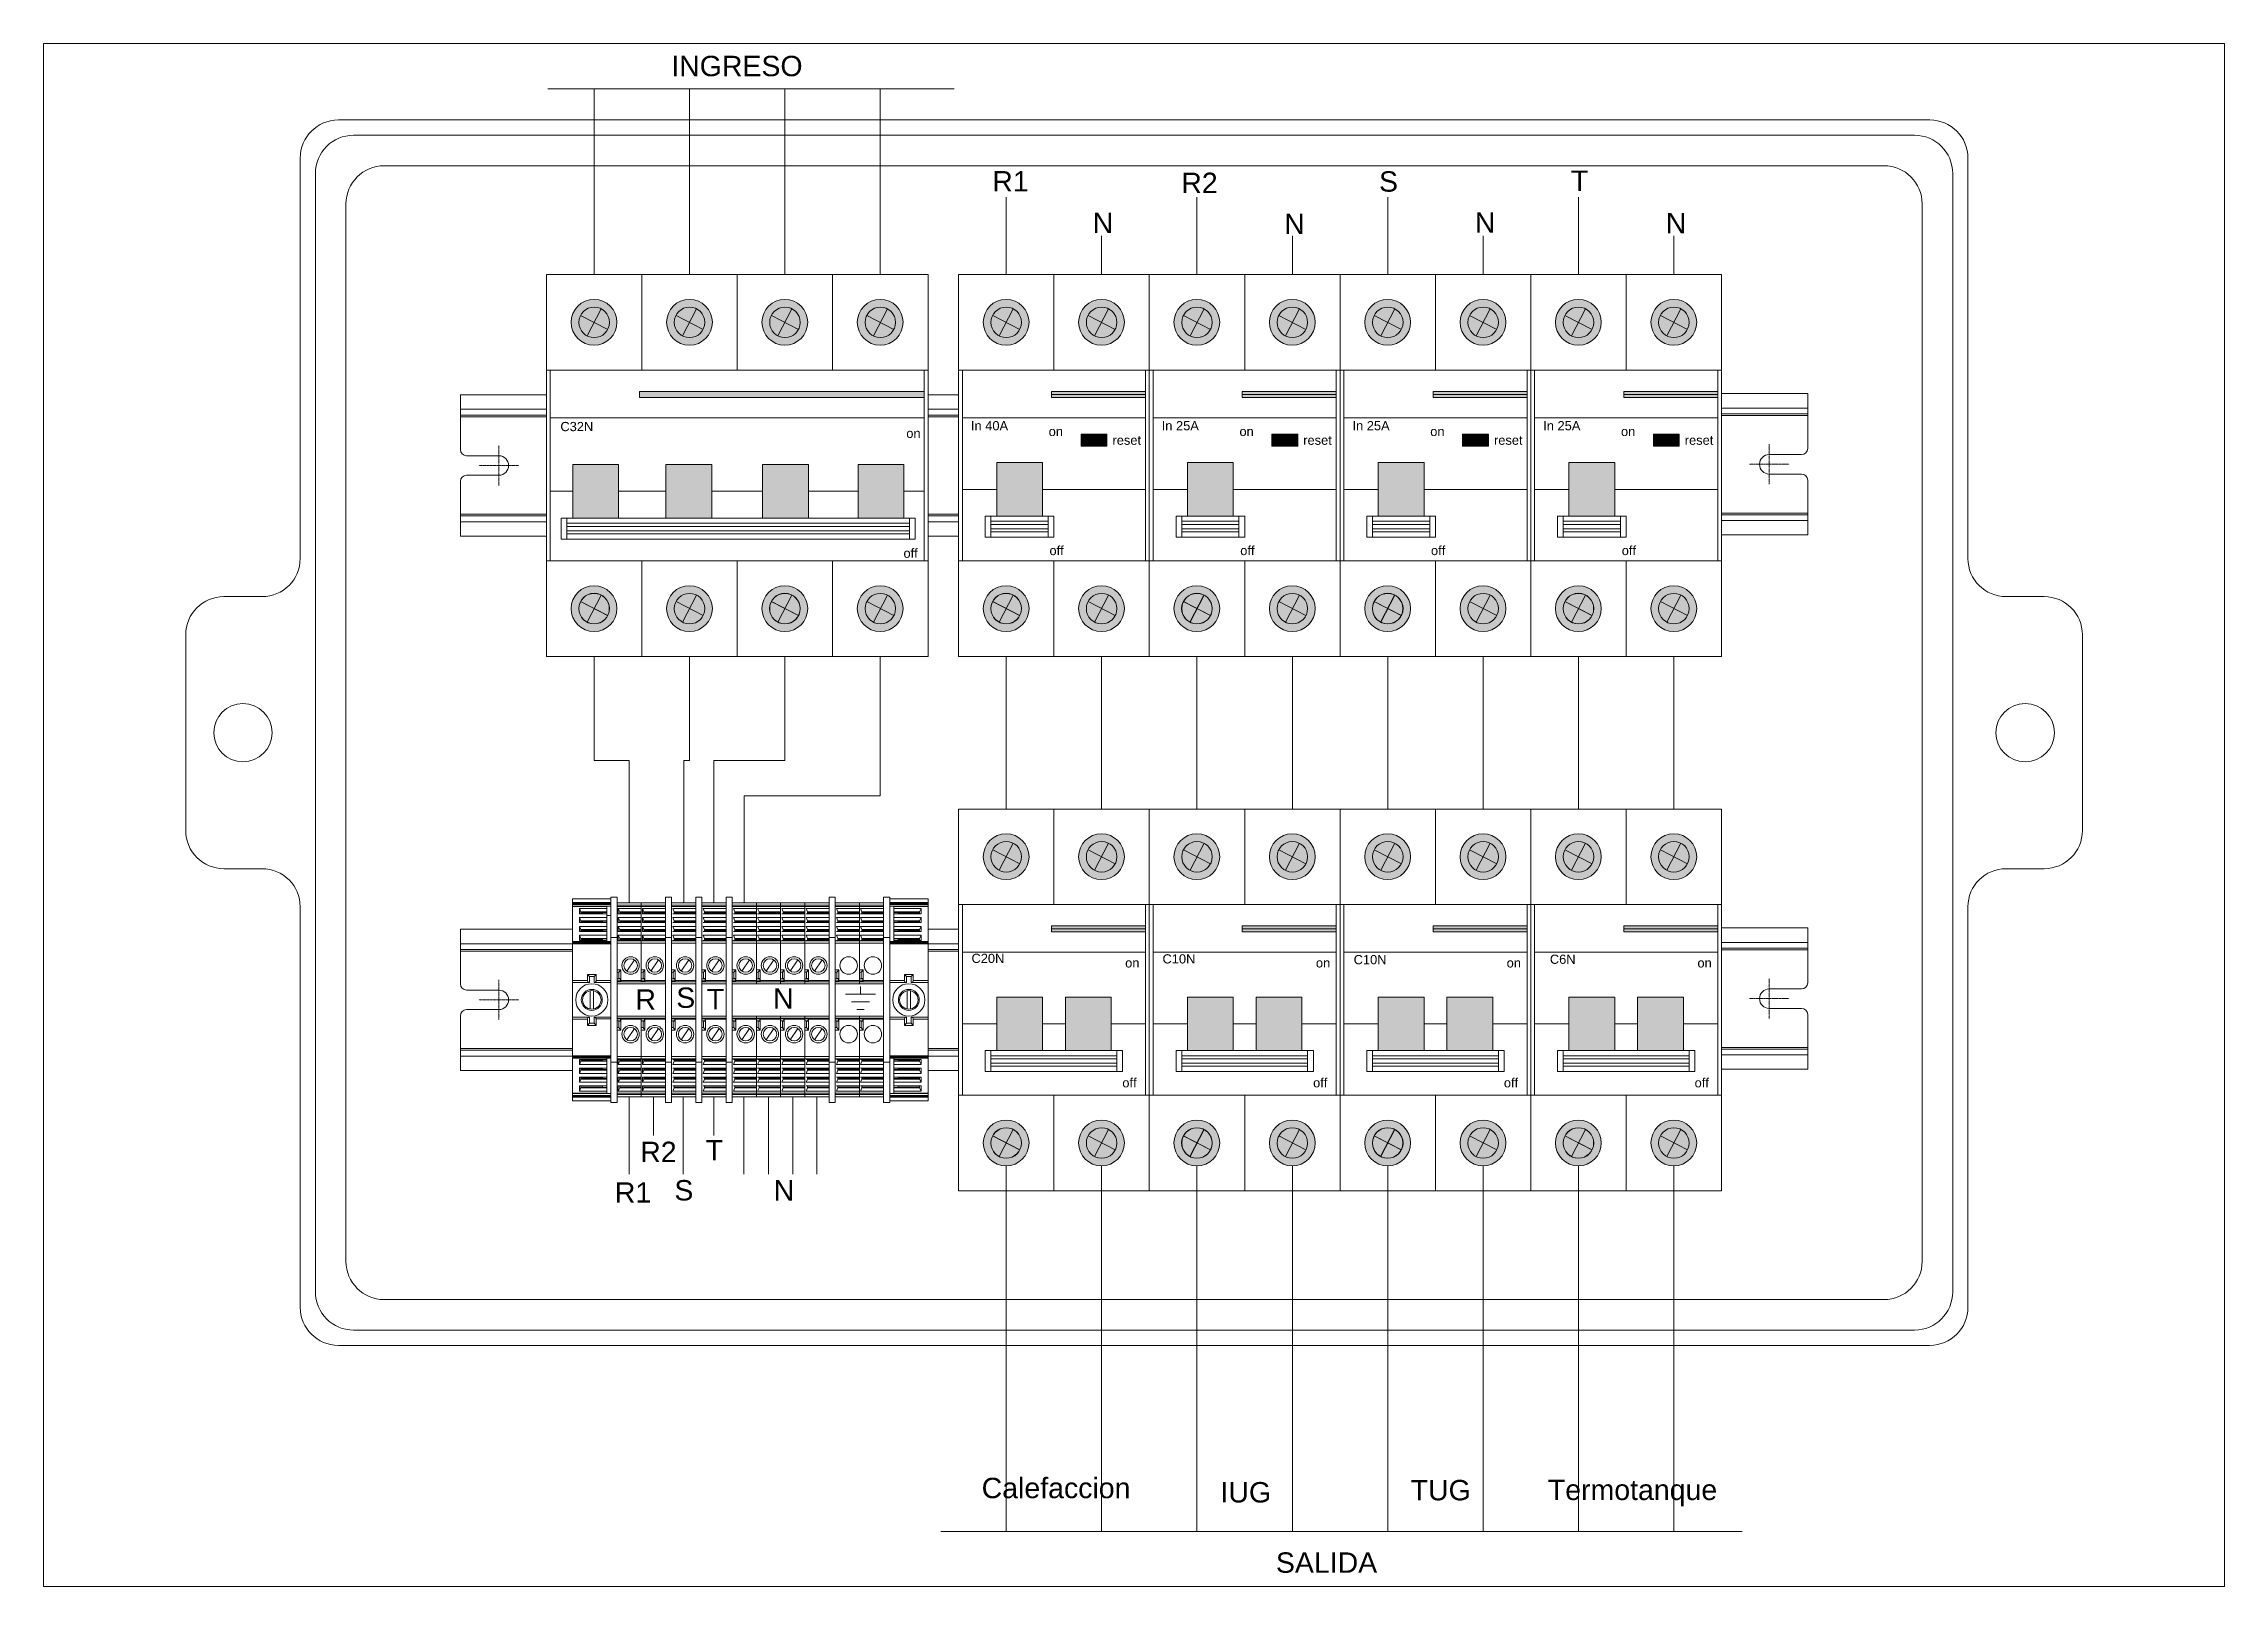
# Paper-space layout 'Layout1' of a CAD drawing. Header units: millimetres. Extents: x 30 to 267, y 21 to 189.
# The model-space entities are those that its viewports show. They can reach past a viewport. Long polylines and large blocks are cut down to what shows.
import ezdxf

# ---------------------------------------------------------------- set-up
doc = ezdxf.new("R2010")
doc.units = ezdxf.units.MM
doc.linetypes.add('CENTER', pattern=[0.6, 0.375, -0.075, 0.075, -0.075])
doc.layers.add('DIM', color=7, linetype='Continuous')
doc.styles.get("Standard").update_dxf_attribs({"font": 'arial.ttf'})

psp = doc.layouts.get("Layout1")

msp = doc.modelspace()

# ---------------------------------------------------------------- texts
at = {"color": 6, "lineweight": 15, "char_height": 0.005343, "attachment_point": 1}
for s, insert in [('INGRESO', (1552.49243, 1363.56557)), ('SALIDA', (1552.65091, 1363.17349))]:
    msp.add_mtext_dynamic_manual_height_columns(s, width=0.0143234, gutter_width=12.5, heights=[0], dxfattribs=dict(at, insert=insert))
at = {"color": 36, "lineweight": 15, "attachment_point": 1}
for s, insert, char_height in [('R1', (1552.57656, 1363.53537), 0.005343), ('R2', (1552.62611, 1363.53495), 0.005343), ('R', (1552.48304, 1363.32101), 0.00534), ('R2', (1552.48429, 1363.28108), 0.005343), ('R1', (1552.47764, 1363.27045), 0.005343)]:
    msp.add_mtext_dynamic_manual_height_columns(s, width=0.0143234, gutter_width=12.5, heights=[0], dxfattribs=dict(at, insert=insert, char_height=char_height))
at = {"lineweight": 15, "attachment_point": 1}
for s, insert, char_height in [('S', (1552.67794, 1363.53532), 0.00534), ('S', (1552.49374, 1363.32149), 0.00534), ('S', (1552.49325, 1363.27103), 0.00534), ('Calefaccion', (1552.57379, 1363.19303), 0.0053426), ('TUG', (1552.68623, 1363.19247), 0.005343), ('Termotanque', (1552.72219, 1363.19255), 0.0053426), ('IUG', (1552.63638, 1363.19191), 0.005343)]:
    msp.add_mtext_dynamic_manual_height_columns(s, width=0.0143234, gutter_width=12.5, heights=[0], dxfattribs=dict(at, insert=insert, char_height=char_height))
at = {"color": 1, "lineweight": 15, "char_height": 0.00534, "attachment_point": 1}
for insert in [(1552.72822, 1363.53551), (1552.50175, 1363.32112), (1552.50142, 1363.2815)]:
    msp.add_mtext_dynamic_manual_height_columns('T', width=0.0143234, gutter_width=12.5, heights=[0], dxfattribs=dict(at, insert=insert))
at = {"color": 5, "lineweight": 15, "char_height": 0.00534, "attachment_point": 1}
for insert in [(1552.6029, 1363.52445), (1552.6531, 1363.52419), (1552.70306, 1363.52455), (1552.7531, 1363.52442), (1552.51913, 1363.32128), (1552.51928, 1363.27101)]:
    msp.add_mtext_dynamic_manual_height_columns('N', width=0.0143234, gutter_width=12.5, heights=[0], dxfattribs=dict(at, insert=insert))
at = {"color": 250, "lineweight": 15, "char_height": 0.002412, "attachment_point": 1}
for s, insert in [('C32N', (1552.46337, 1363.46965)), ('on', (1552.55404, 1363.46787)), ('In 40A', (1552.57098, 1363.46987)), ('on', (1552.59136, 1363.46837)), ('In 25A', (1552.62098, 1363.46987)), ('on', (1552.64136, 1363.46837)), ('In 25A', (1552.67098, 1363.46987)), ('on', (1552.69136, 1363.46837)), ('In 25A', (1552.72098, 1363.46987)), ('on', (1552.74136, 1363.46837)), (' reset', (1552.60714, 1363.46608)), (' reset', (1552.65714, 1363.46608)), (' reset', (1552.70714, 1363.46608)), (' reset', (1552.75714, 1363.46608)), ('   off', (1552.55049, 1363.43647)), ('off', (1552.59156, 1363.43717)), ('off', (1552.64156, 1363.43717)), ('off', (1552.69156, 1363.43717)), ('off', (1552.74156, 1363.43717)), ('C20N', (1552.57112, 1363.33032)), ('C10N', (1552.62119, 1363.33019)), ('C10N', (1552.67129, 1363.32999)), ('C6N', (1552.72272, 1363.33009)), ('on', (1552.6114, 1363.32914)), ('on', (1552.6614, 1363.32914)), ('on', (1552.7114, 1363.32914)), ('on', (1552.7614, 1363.32914)), ('   off', (1552.60785, 1363.29773)), ('   off', (1552.65785, 1363.29773)), ('   off', (1552.70785, 1363.29773)), ('   off', (1552.75785, 1363.29773))]:
    msp.add_mtext_dynamic_manual_height_columns(s, width=0.0143234, gutter_width=12.5, heights=[0], dxfattribs=dict(at, insert=insert))
at = {"color": 7, "lineweight": 15, "char_height": 0.002412, "attachment_point": 1}
for insert in [(1552.60151, 1363.46613), (1552.65151, 1363.46613), (1552.70151, 1363.46613), (1552.75151, 1363.46613)]:
    msp.add_mtext_dynamic_manual_height_columns(' T', width=0.0143234, gutter_width=12.5, heights=[0], dxfattribs=dict(at, insert=insert))

# ---------------------------------------------------------------- hatches: boundary and pattern name
at = {"lineweight": 15}
h = msp.add_hatch(color=7, dxfattribs=at)
h.paths.add_polyline_path([(1552.4662, 1363.49575, 1), (1552.4782, 1363.49575, 1)])
h.paths.add_polyline_path([(1552.47623, 1363.49574, -1), (1552.46823, 1363.49574, -1)], flags=16)
h.paths.add_polyline_path([(1552.4912, 1363.49575, 1), (1552.5032, 1363.49575, 1)])
h.paths.add_polyline_path([(1552.50123, 1363.49574, -1), (1552.49323, 1363.49574, -1)], flags=16)
h = msp.add_hatch(color=7, dxfattribs=at)
h.paths.add_polyline_path([(1552.5162, 1363.49575, 1), (1552.5282, 1363.49575, 1)])
h.paths.add_polyline_path([(1552.52623, 1363.49574, -1), (1552.51823, 1363.49574, -1)], flags=16)
h.paths.add_polyline_path([(1552.5412, 1363.49575, 1), (1552.5532, 1363.49575, 1)])
h.paths.add_polyline_path([(1552.55123, 1363.49574, -1), (1552.54323, 1363.49574, -1)], flags=16)
h = msp.add_hatch(color=7, dxfattribs=at)
h.paths.add_polyline_path([(1552.5742, 1363.49575, 1), (1552.5862, 1363.49575, 1)])
h.paths.add_polyline_path([(1552.58423, 1363.49574, -1), (1552.57623, 1363.49574, -1)], flags=16)
h.paths.add_polyline_path([(1552.5992, 1363.49575, 1), (1552.6112, 1363.49575, 1)])
h.paths.add_polyline_path([(1552.60923, 1363.49574, -1), (1552.60123, 1363.49574, -1)], flags=16)
h = msp.add_hatch(color=7, dxfattribs=at)
h.paths.add_polyline_path([(1552.6242, 1363.49575, 1), (1552.6362, 1363.49575, 1)])
h.paths.add_polyline_path([(1552.63423, 1363.49574, -1), (1552.62623, 1363.49574, -1)], flags=16)
h.paths.add_polyline_path([(1552.6492, 1363.49575, 1), (1552.6612, 1363.49575, 1)])
h.paths.add_polyline_path([(1552.65923, 1363.49574, -1), (1552.65123, 1363.49574, -1)], flags=16)
h = msp.add_hatch(color=7, dxfattribs=at)
h.paths.add_polyline_path([(1552.6742, 1363.49575, 1), (1552.6862, 1363.49575, 1)])
h.paths.add_polyline_path([(1552.68423, 1363.49574, -1), (1552.67623, 1363.49574, -1)], flags=16)
h.paths.add_polyline_path([(1552.6992, 1363.49575, 1), (1552.7112, 1363.49575, 1)])
h.paths.add_polyline_path([(1552.70923, 1363.49574, -1), (1552.70123, 1363.49574, -1)], flags=16)
h = msp.add_hatch(color=7, dxfattribs=at)
h.paths.add_polyline_path([(1552.7242, 1363.49575, 1), (1552.7362, 1363.49575, 1)])
h.paths.add_polyline_path([(1552.73423, 1363.49574, -1), (1552.72623, 1363.49574, -1)], flags=16)
h.paths.add_polyline_path([(1552.7492, 1363.49575, 1), (1552.7612, 1363.49575, 1)])
h.paths.add_polyline_path([(1552.75923, 1363.49574, -1), (1552.75123, 1363.49574, -1)], flags=16)
h = msp.add_hatch(color=253, dxfattribs=at)
h.paths.add_polyline_path([(1552.47407, 1363.4993, 0.414214), (1552.46868, 1363.49758), (1552.47223, 1363.49574)])
h.paths.add_polyline_path([(1552.47407, 1363.4993), (1552.47223, 1363.49574), (1552.47579, 1363.49391, 0.119643), (1552.47623, 1363.49574, 0.280662)])
h.paths.add_polyline_path([(1552.47579, 1363.49391), (1552.47223, 1363.49574), (1552.4704, 1363.49219, 0.414214)])
h.paths.add_polyline_path([(1552.47223, 1363.49574), (1552.46868, 1363.49758, 0.119643), (1552.46823, 1363.49574, 0.280662), (1552.4704, 1363.49219)])
h = msp.add_hatch(color=253, dxfattribs=at)
h.paths.add_polyline_path([(1552.49907, 1363.4993, 0.414214), (1552.49368, 1363.49758), (1552.49723, 1363.49574)])
h.paths.add_polyline_path([(1552.49907, 1363.4993), (1552.49723, 1363.49574), (1552.50079, 1363.49391, 0.119643), (1552.50123, 1363.49574, 0.280662)])
h.paths.add_polyline_path([(1552.50079, 1363.49391), (1552.49723, 1363.49574), (1552.4954, 1363.49219, 0.414214)])
h.paths.add_polyline_path([(1552.49723, 1363.49574), (1552.49368, 1363.49758, 0.119643), (1552.49323, 1363.49574, 0.280662), (1552.4954, 1363.49219)])
h = msp.add_hatch(color=253, dxfattribs=at)
h.paths.add_polyline_path([(1552.52407, 1363.4993, 0.414214), (1552.51868, 1363.49758), (1552.52223, 1363.49574)])
h.paths.add_polyline_path([(1552.52407, 1363.4993), (1552.52223, 1363.49574), (1552.52579, 1363.49391, 0.119643), (1552.52623, 1363.49574, 0.280662)])
h.paths.add_polyline_path([(1552.52579, 1363.49391), (1552.52223, 1363.49574), (1552.5204, 1363.49219, 0.414214)])
h.paths.add_polyline_path([(1552.52223, 1363.49574), (1552.51868, 1363.49758, 0.119643), (1552.51823, 1363.49574, 0.280662), (1552.5204, 1363.49219)])
h = msp.add_hatch(color=253, dxfattribs=at)
h.paths.add_polyline_path([(1552.54907, 1363.4993, 0.414214), (1552.54368, 1363.49758), (1552.54723, 1363.49574)])
h.paths.add_polyline_path([(1552.54907, 1363.4993), (1552.54723, 1363.49574), (1552.55079, 1363.49391, 0.119643), (1552.55123, 1363.49574, 0.280662)])
h.paths.add_polyline_path([(1552.55079, 1363.49391), (1552.54723, 1363.49574), (1552.5454, 1363.49219, 0.414214)])
h.paths.add_polyline_path([(1552.54723, 1363.49574), (1552.54368, 1363.49758, 0.119643), (1552.54323, 1363.49574, 0.280662), (1552.5454, 1363.49219)])
h = msp.add_hatch(color=253, dxfattribs=at)
h.paths.add_polyline_path([(1552.58207, 1363.4993, 0.414214), (1552.57668, 1363.49758), (1552.58023, 1363.49574)])
h.paths.add_polyline_path([(1552.58207, 1363.4993), (1552.58023, 1363.49574), (1552.58379, 1363.49391, 0.119643), (1552.58423, 1363.49574, 0.280662)])
h.paths.add_polyline_path([(1552.58379, 1363.49391), (1552.58023, 1363.49574), (1552.5784, 1363.49219, 0.414214)])
h.paths.add_polyline_path([(1552.58023, 1363.49574), (1552.57668, 1363.49758, 0.119643), (1552.57623, 1363.49574, 0.280662), (1552.5784, 1363.49219)])
h = msp.add_hatch(color=253, dxfattribs=at)
h.paths.add_polyline_path([(1552.60707, 1363.4993, 0.414214), (1552.60168, 1363.49758), (1552.60523, 1363.49574)])
h.paths.add_polyline_path([(1552.60707, 1363.4993), (1552.60523, 1363.49574), (1552.60879, 1363.49391, 0.119643), (1552.60923, 1363.49574, 0.280662)])
h.paths.add_polyline_path([(1552.60879, 1363.49391), (1552.60523, 1363.49574), (1552.6034, 1363.49219, 0.414214)])
h.paths.add_polyline_path([(1552.60523, 1363.49574), (1552.60168, 1363.49758, 0.119643), (1552.60123, 1363.49574, 0.280662), (1552.6034, 1363.49219)])
h = msp.add_hatch(color=253, dxfattribs=at)
h.paths.add_polyline_path([(1552.63207, 1363.4993, 0.414214), (1552.62668, 1363.49758), (1552.63023, 1363.49574)])
h.paths.add_polyline_path([(1552.63207, 1363.4993), (1552.63023, 1363.49574), (1552.63379, 1363.49391, 0.119643), (1552.63423, 1363.49574, 0.280662)])
h.paths.add_polyline_path([(1552.63379, 1363.49391), (1552.63023, 1363.49574), (1552.6284, 1363.49219, 0.414214)])
h.paths.add_polyline_path([(1552.63023, 1363.49574), (1552.62668, 1363.49758, 0.119643), (1552.62623, 1363.49574, 0.280662), (1552.6284, 1363.49219)])
h = msp.add_hatch(color=253, dxfattribs=at)
h.paths.add_polyline_path([(1552.65707, 1363.4993, 0.414214), (1552.65168, 1363.49758), (1552.65523, 1363.49574)])
h.paths.add_polyline_path([(1552.65707, 1363.4993), (1552.65523, 1363.49574), (1552.65879, 1363.49391, 0.119643), (1552.65923, 1363.49574, 0.280662)])
h.paths.add_polyline_path([(1552.65879, 1363.49391), (1552.65523, 1363.49574), (1552.6534, 1363.49219, 0.414214)])
h.paths.add_polyline_path([(1552.65523, 1363.49574), (1552.65168, 1363.49758, 0.119643), (1552.65123, 1363.49574, 0.280662), (1552.6534, 1363.49219)])
h = msp.add_hatch(color=253, dxfattribs=at)
h.paths.add_polyline_path([(1552.68207, 1363.4993, 0.414214), (1552.67668, 1363.49758), (1552.68023, 1363.49574)])
h.paths.add_polyline_path([(1552.68207, 1363.4993), (1552.68023, 1363.49574), (1552.68379, 1363.49391, 0.119643), (1552.68423, 1363.49574, 0.280662)])
h.paths.add_polyline_path([(1552.68379, 1363.49391), (1552.68023, 1363.49574), (1552.6784, 1363.49219, 0.414214)])
h.paths.add_polyline_path([(1552.68023, 1363.49574), (1552.67668, 1363.49758, 0.119643), (1552.67623, 1363.49574, 0.280662), (1552.6784, 1363.49219)])
h = msp.add_hatch(color=253, dxfattribs=at)
h.paths.add_polyline_path([(1552.70707, 1363.4993, 0.414214), (1552.70168, 1363.49758), (1552.70523, 1363.49574)])
h.paths.add_polyline_path([(1552.70707, 1363.4993), (1552.70523, 1363.49574), (1552.70879, 1363.49391, 0.119643), (1552.70923, 1363.49574, 0.280662)])
h.paths.add_polyline_path([(1552.70879, 1363.49391), (1552.70523, 1363.49574), (1552.7034, 1363.49219, 0.414214)])
h.paths.add_polyline_path([(1552.70523, 1363.49574), (1552.70168, 1363.49758, 0.119643), (1552.70123, 1363.49574, 0.280662), (1552.7034, 1363.49219)])
h = msp.add_hatch(color=253, dxfattribs=at)
h.paths.add_polyline_path([(1552.73207, 1363.4993, 0.414214), (1552.72668, 1363.49758), (1552.73023, 1363.49574)])
h.paths.add_polyline_path([(1552.73207, 1363.4993), (1552.73023, 1363.49574), (1552.73379, 1363.49391, 0.119643), (1552.73423, 1363.49574, 0.280662)])
h.paths.add_polyline_path([(1552.73379, 1363.49391), (1552.73023, 1363.49574), (1552.7284, 1363.49219, 0.414214)])
h.paths.add_polyline_path([(1552.73023, 1363.49574), (1552.72668, 1363.49758, 0.119643), (1552.72623, 1363.49574, 0.280662), (1552.7284, 1363.49219)])
h = msp.add_hatch(color=253, dxfattribs=at)
h.paths.add_polyline_path([(1552.75707, 1363.4993, 0.414214), (1552.75168, 1363.49758), (1552.75523, 1363.49574)])
h.paths.add_polyline_path([(1552.75707, 1363.4993), (1552.75523, 1363.49574), (1552.75879, 1363.49391, 0.119643), (1552.75923, 1363.49574, 0.280662)])
h.paths.add_polyline_path([(1552.75879, 1363.49391), (1552.75523, 1363.49574), (1552.7534, 1363.49219, 0.414214)])
h.paths.add_polyline_path([(1552.75523, 1363.49574), (1552.75168, 1363.49758, 0.119643), (1552.75123, 1363.49574, 0.280662), (1552.7534, 1363.49219)])
for color, points in [(76, [(1552.5341, 1363.47604), (1552.55873, 1363.47604), (1552.55873, 1363.47764), (1552.5341, 1363.47764), (1552.50873, 1363.47764), (1552.4841, 1363.47764), (1552.4841, 1363.47604), (1552.50873, 1363.47604)]), (104, [(1552.59984, 1363.46641), (1552.60663, 1363.46641), (1552.60663, 1363.46333), (1552.59984, 1363.46333)]), (104, [(1552.64984, 1363.46641), (1552.65663, 1363.46641), (1552.65663, 1363.46333), (1552.64984, 1363.46333)]), (104, [(1552.69984, 1363.46641), (1552.70663, 1363.46641), (1552.70663, 1363.46333), (1552.69984, 1363.46333)]), (104, [(1552.74984, 1363.46641), (1552.75663, 1363.46641), (1552.75663, 1363.46333), (1552.74984, 1363.46333)])]:
    msp.add_hatch(color=color, dxfattribs=at).paths.add_polyline_path(points)
h = msp.add_hatch(color=95, dxfattribs=at)
h.paths.add_polyline_path([(1552.5921, 1363.47764), (1552.5921, 1363.47684), (1552.61673, 1363.47684), (1552.61673, 1363.47764)])
h.paths.add_polyline_path([(1552.61673, 1363.47604), (1552.61673, 1363.47684), (1552.5921, 1363.47684), (1552.5921, 1363.47604)])
h = msp.add_hatch(color=95, dxfattribs=at)
h.paths.add_polyline_path([(1552.6421, 1363.47764), (1552.6421, 1363.47684), (1552.66673, 1363.47684), (1552.66673, 1363.47764)])
h.paths.add_polyline_path([(1552.66673, 1363.47604), (1552.66673, 1363.47684), (1552.6421, 1363.47684), (1552.6421, 1363.47604)])
h = msp.add_hatch(color=95, dxfattribs=at)
h.paths.add_polyline_path([(1552.6921, 1363.47764), (1552.6921, 1363.47684), (1552.71673, 1363.47684), (1552.71673, 1363.47764)])
h.paths.add_polyline_path([(1552.71673, 1363.47604), (1552.71673, 1363.47684), (1552.6921, 1363.47684), (1552.6921, 1363.47604)])
h = msp.add_hatch(color=95, dxfattribs=at)
h.paths.add_polyline_path([(1552.7421, 1363.47764), (1552.7421, 1363.47684), (1552.76673, 1363.47684), (1552.76673, 1363.47764)])
h.paths.add_polyline_path([(1552.76673, 1363.47604), (1552.76673, 1363.47684), (1552.7421, 1363.47684), (1552.7421, 1363.47604)])
h = msp.add_hatch(color=250, dxfattribs=at)
h.paths.add_polyline_path([(1552.4786, 1363.45848), (1552.4666, 1363.45848), (1552.4666, 1363.44448), (1552.4786, 1363.44448)])
h.paths.add_polyline_path([(1552.50305, 1363.45848), (1552.49105, 1363.45848), (1552.49105, 1363.44448), (1552.50305, 1363.44448)])
h.paths.add_polyline_path([(1552.52838, 1363.45848), (1552.51638, 1363.45848), (1552.51638, 1363.44447), (1552.52838, 1363.44447)])
h.paths.add_polyline_path([(1552.55338, 1363.45848), (1552.54138, 1363.45848), (1552.54138, 1363.44447), (1552.55338, 1363.44447)])
h.paths.add_polyline_path([(1552.58973, 1363.45899), (1552.57773, 1363.45899), (1552.57773, 1363.44499), (1552.58973, 1363.44499)])
h.paths.add_polyline_path([(1552.63973, 1363.45899), (1552.62773, 1363.45899), (1552.62773, 1363.44499), (1552.63973, 1363.44499)])
h.paths.add_polyline_path([(1552.68973, 1363.45899), (1552.67773, 1363.45899), (1552.67773, 1363.44499), (1552.68973, 1363.44499)])
h.paths.add_polyline_path([(1552.73973, 1363.45899), (1552.72773, 1363.45899), (1552.72773, 1363.44499), (1552.73973, 1363.44499)])
h = msp.add_hatch(color=7, dxfattribs=at)
h.paths.add_polyline_path([(1552.4912, 1363.42075, 1), (1552.5032, 1363.42075, 1)])
h.paths.add_polyline_path([(1552.50123, 1363.42074, -1), (1552.49323, 1363.42074, -1)], flags=16)
h.paths.add_polyline_path([(1552.4662, 1363.42075, 1), (1552.4782, 1363.42075, 1)])
h.paths.add_polyline_path([(1552.4762, 1363.42075, -1), (1552.4682, 1363.42075, -1)], flags=16)
h = msp.add_hatch(color=7, dxfattribs=at)
h.paths.add_polyline_path([(1552.5412, 1363.42075, 1), (1552.5532, 1363.42075, 1)])
h.paths.add_polyline_path([(1552.55123, 1363.42074, -1), (1552.54323, 1363.42074, -1)], flags=16)
h.paths.add_polyline_path([(1552.5162, 1363.42075, 1), (1552.5282, 1363.42075, 1)])
h.paths.add_polyline_path([(1552.5262, 1363.42075, -1), (1552.5182, 1363.42075, -1)], flags=16)
h = msp.add_hatch(color=7, dxfattribs=at)
h.paths.add_polyline_path([(1552.5992, 1363.42075, 1), (1552.6112, 1363.42075, 1)])
h.paths.add_polyline_path([(1552.60923, 1363.42074, -1), (1552.60123, 1363.42074, -1)], flags=16)
h.paths.add_polyline_path([(1552.5742, 1363.42075, 1), (1552.5862, 1363.42075, 1)])
h.paths.add_polyline_path([(1552.5842, 1363.42075, -1), (1552.5762, 1363.42075, -1)], flags=16)
h = msp.add_hatch(color=7, dxfattribs=at)
h.paths.add_polyline_path([(1552.6492, 1363.42075, 1), (1552.6612, 1363.42075, 1)])
h.paths.add_polyline_path([(1552.65923, 1363.42074, -1), (1552.65123, 1363.42074, -1)], flags=16)
h.paths.add_polyline_path([(1552.6242, 1363.42075, 1), (1552.6362, 1363.42075, 1)])
h.paths.add_polyline_path([(1552.6342, 1363.42075, -1), (1552.6262, 1363.42075, -1)], flags=16)
h = msp.add_hatch(color=7, dxfattribs=at)
h.paths.add_polyline_path([(1552.6992, 1363.42075, 1), (1552.7112, 1363.42075, 1)])
h.paths.add_polyline_path([(1552.70923, 1363.42074, -1), (1552.70123, 1363.42074, -1)], flags=16)
h.paths.add_polyline_path([(1552.6742, 1363.42075, 1), (1552.6862, 1363.42075, 1)])
h.paths.add_polyline_path([(1552.6842, 1363.42075, -1), (1552.6762, 1363.42075, -1)], flags=16)
h = msp.add_hatch(color=7, dxfattribs=at)
h.paths.add_polyline_path([(1552.7492, 1363.42075, 1), (1552.7612, 1363.42075, 1)])
h.paths.add_polyline_path([(1552.75923, 1363.42074, -1), (1552.75123, 1363.42074, -1)], flags=16)
h.paths.add_polyline_path([(1552.7242, 1363.42075, 1), (1552.7362, 1363.42075, 1)])
h.paths.add_polyline_path([(1552.7342, 1363.42075, -1), (1552.7262, 1363.42075, -1)], flags=16)
h = msp.add_hatch(color=253, dxfattribs=at)
h.paths.add_polyline_path([(1552.47403, 1363.42431, 0.414214), (1552.46864, 1363.42259), (1552.4722, 1363.42075)])
h.paths.add_polyline_path([(1552.47403, 1363.42431), (1552.4722, 1363.42075), (1552.47575, 1363.41892, 0.119643), (1552.4762, 1363.42075, 0.280662)])
h.paths.add_polyline_path([(1552.47575, 1363.41892), (1552.4722, 1363.42075), (1552.47036, 1363.4172, 0.414214)])
h.paths.add_polyline_path([(1552.4722, 1363.42075), (1552.46864, 1363.42259, 0.119643), (1552.4682, 1363.42075, 0.280662), (1552.47036, 1363.4172)])
h = msp.add_hatch(color=253, dxfattribs=at)
h.paths.add_polyline_path([(1552.49907, 1363.4243, 0.414214), (1552.49368, 1363.42258), (1552.49723, 1363.42074)])
h.paths.add_polyline_path([(1552.49907, 1363.4243), (1552.49723, 1363.42074), (1552.50079, 1363.41891, 0.119643), (1552.50123, 1363.42074, 0.280662)])
h.paths.add_polyline_path([(1552.50079, 1363.41891), (1552.49723, 1363.42074), (1552.4954, 1363.41719, 0.414214)])
h.paths.add_polyline_path([(1552.49723, 1363.42074), (1552.49368, 1363.42258, 0.119643), (1552.49323, 1363.42074, 0.280662), (1552.4954, 1363.41719)])
h = msp.add_hatch(color=253, dxfattribs=at)
h.paths.add_polyline_path([(1552.52403, 1363.42431, 0.414214), (1552.51864, 1363.42259), (1552.5222, 1363.42075)])
h.paths.add_polyline_path([(1552.52403, 1363.42431), (1552.5222, 1363.42075), (1552.52575, 1363.41892, 0.119643), (1552.5262, 1363.42075, 0.280662)])
h.paths.add_polyline_path([(1552.52575, 1363.41892), (1552.5222, 1363.42075), (1552.52036, 1363.4172, 0.414214)])
h.paths.add_polyline_path([(1552.5222, 1363.42075), (1552.51864, 1363.42259, 0.119643), (1552.5182, 1363.42075, 0.280662), (1552.52036, 1363.4172)])
h = msp.add_hatch(color=253, dxfattribs=at)
h.paths.add_polyline_path([(1552.54907, 1363.4243, 0.414214), (1552.54368, 1363.42258), (1552.54723, 1363.42074)])
h.paths.add_polyline_path([(1552.54907, 1363.4243), (1552.54723, 1363.42074), (1552.55079, 1363.41891, 0.119643), (1552.55123, 1363.42074, 0.280662)])
h.paths.add_polyline_path([(1552.55079, 1363.41891), (1552.54723, 1363.42074), (1552.5454, 1363.41719, 0.414214)])
h.paths.add_polyline_path([(1552.54723, 1363.42074), (1552.54368, 1363.42258, 0.119643), (1552.54323, 1363.42074, 0.280662), (1552.5454, 1363.41719)])
h = msp.add_hatch(color=253, dxfattribs=at)
h.paths.add_polyline_path([(1552.58203, 1363.42431, 0.414214), (1552.57664, 1363.42259), (1552.5802, 1363.42075)])
h.paths.add_polyline_path([(1552.58203, 1363.42431), (1552.5802, 1363.42075), (1552.58375, 1363.41892, 0.119643), (1552.5842, 1363.42075, 0.280662)])
h.paths.add_polyline_path([(1552.58375, 1363.41892), (1552.5802, 1363.42075), (1552.57836, 1363.4172, 0.414214)])
h.paths.add_polyline_path([(1552.5802, 1363.42075), (1552.57664, 1363.42259, 0.119643), (1552.5762, 1363.42075, 0.280662), (1552.57836, 1363.4172)])
h = msp.add_hatch(color=253, dxfattribs=at)
h.paths.add_polyline_path([(1552.60707, 1363.4243, 0.414214), (1552.60168, 1363.42258), (1552.60523, 1363.42074)])
h.paths.add_polyline_path([(1552.60707, 1363.4243), (1552.60523, 1363.42074), (1552.60879, 1363.41891, 0.119643), (1552.60923, 1363.42074, 0.280662)])
h.paths.add_polyline_path([(1552.60879, 1363.41891), (1552.60523, 1363.42074), (1552.6034, 1363.41719, 0.414214)])
h.paths.add_polyline_path([(1552.60523, 1363.42074), (1552.60168, 1363.42258, 0.119643), (1552.60123, 1363.42074, 0.280662), (1552.6034, 1363.41719)])
h = msp.add_hatch(color=253, dxfattribs=at)
h.paths.add_polyline_path([(1552.63203, 1363.42431, 0.414214), (1552.62664, 1363.42259), (1552.6302, 1363.42075)])
h.paths.add_polyline_path([(1552.63203, 1363.42431), (1552.6302, 1363.42075), (1552.63375, 1363.41892, 0.119643), (1552.6342, 1363.42075, 0.280662)])
h.paths.add_polyline_path([(1552.63375, 1363.41892), (1552.6302, 1363.42075), (1552.62836, 1363.4172, 0.414214)])
h.paths.add_polyline_path([(1552.6302, 1363.42075), (1552.62664, 1363.42259, 0.119643), (1552.6262, 1363.42075, 0.280662), (1552.62836, 1363.4172)])
h = msp.add_hatch(color=253, dxfattribs=at)
h.paths.add_polyline_path([(1552.65707, 1363.4243, 0.414214), (1552.65168, 1363.42258), (1552.65523, 1363.42074)])
h.paths.add_polyline_path([(1552.65707, 1363.4243), (1552.65523, 1363.42074), (1552.65879, 1363.41891, 0.119643), (1552.65923, 1363.42074, 0.280662)])
h.paths.add_polyline_path([(1552.65879, 1363.41891), (1552.65523, 1363.42074), (1552.6534, 1363.41719, 0.414214)])
h.paths.add_polyline_path([(1552.65523, 1363.42074), (1552.65168, 1363.42258, 0.119643), (1552.65123, 1363.42074, 0.280662), (1552.6534, 1363.41719)])
h = msp.add_hatch(color=253, dxfattribs=at)
h.paths.add_polyline_path([(1552.68203, 1363.42431, 0.414214), (1552.67664, 1363.42259), (1552.6802, 1363.42075)])
h.paths.add_polyline_path([(1552.68203, 1363.42431), (1552.6802, 1363.42075), (1552.68375, 1363.41892, 0.119643), (1552.6842, 1363.42075, 0.280662)])
h.paths.add_polyline_path([(1552.68375, 1363.41892), (1552.6802, 1363.42075), (1552.67836, 1363.4172, 0.414214)])
h.paths.add_polyline_path([(1552.6802, 1363.42075), (1552.67664, 1363.42259, 0.119643), (1552.6762, 1363.42075, 0.280662), (1552.67836, 1363.4172)])
h = msp.add_hatch(color=253, dxfattribs=at)
h.paths.add_polyline_path([(1552.70707, 1363.4243, 0.414214), (1552.70168, 1363.42258), (1552.70523, 1363.42074)])
h.paths.add_polyline_path([(1552.70707, 1363.4243), (1552.70523, 1363.42074), (1552.70879, 1363.41891, 0.119643), (1552.70923, 1363.42074, 0.280662)])
h.paths.add_polyline_path([(1552.70879, 1363.41891), (1552.70523, 1363.42074), (1552.7034, 1363.41719, 0.414214)])
h.paths.add_polyline_path([(1552.70523, 1363.42074), (1552.70168, 1363.42258, 0.119643), (1552.70123, 1363.42074, 0.280662), (1552.7034, 1363.41719)])
h = msp.add_hatch(color=253, dxfattribs=at)
h.paths.add_polyline_path([(1552.73203, 1363.42431, 0.414214), (1552.72664, 1363.42259), (1552.7302, 1363.42075)])
h.paths.add_polyline_path([(1552.73203, 1363.42431), (1552.7302, 1363.42075), (1552.73375, 1363.41892, 0.119643), (1552.7342, 1363.42075, 0.280662)])
h.paths.add_polyline_path([(1552.73375, 1363.41892), (1552.7302, 1363.42075), (1552.72836, 1363.4172, 0.414214)])
h.paths.add_polyline_path([(1552.7302, 1363.42075), (1552.72664, 1363.42259, 0.119643), (1552.7262, 1363.42075, 0.280662), (1552.72836, 1363.4172)])
h = msp.add_hatch(color=253, dxfattribs=at)
h.paths.add_polyline_path([(1552.75707, 1363.4243, 0.414214), (1552.75168, 1363.42258), (1552.75523, 1363.42074)])
h.paths.add_polyline_path([(1552.75707, 1363.4243), (1552.75523, 1363.42074), (1552.75879, 1363.41891, 0.119643), (1552.75923, 1363.42074, 0.280662)])
h.paths.add_polyline_path([(1552.75879, 1363.41891), (1552.75523, 1363.42074), (1552.7534, 1363.41719, 0.414214)])
h.paths.add_polyline_path([(1552.75523, 1363.42074), (1552.75168, 1363.42258, 0.119643), (1552.75123, 1363.42074, 0.280662), (1552.7534, 1363.41719)])
h = msp.add_hatch(color=7, dxfattribs=at)
h.paths.add_polyline_path([(1552.5742, 1363.35575, 1), (1552.5862, 1363.35575, 1)])
h.paths.add_polyline_path([(1552.58423, 1363.35574, -1), (1552.57623, 1363.35574, -1)], flags=16)
h.paths.add_polyline_path([(1552.5992, 1363.35575, 1), (1552.6112, 1363.35575, 1)])
h.paths.add_polyline_path([(1552.60923, 1363.35574, -1), (1552.60123, 1363.35574, -1)], flags=16)
h = msp.add_hatch(color=253, dxfattribs=at)
h.paths.add_polyline_path([(1552.58207, 1363.3593, 0.414214), (1552.57668, 1363.35758), (1552.58023, 1363.35574)])
h.paths.add_polyline_path([(1552.58207, 1363.3593), (1552.58023, 1363.35574), (1552.58379, 1363.35391, 0.119643), (1552.58423, 1363.35574, 0.280662)])
h.paths.add_polyline_path([(1552.58379, 1363.35391), (1552.58023, 1363.35574), (1552.5784, 1363.35219, 0.414214)])
h.paths.add_polyline_path([(1552.58023, 1363.35574), (1552.57668, 1363.35758, 0.119643), (1552.57623, 1363.35574, 0.280662), (1552.5784, 1363.35219)])
h = msp.add_hatch(color=253, dxfattribs=at)
h.paths.add_polyline_path([(1552.60707, 1363.3593, 0.414214), (1552.60168, 1363.35758), (1552.60523, 1363.35574)])
h.paths.add_polyline_path([(1552.60707, 1363.3593), (1552.60523, 1363.35574), (1552.60879, 1363.35391, 0.119643), (1552.60923, 1363.35574, 0.280662)])
h.paths.add_polyline_path([(1552.60879, 1363.35391), (1552.60523, 1363.35574), (1552.6034, 1363.35219, 0.414214)])
h.paths.add_polyline_path([(1552.60523, 1363.35574), (1552.60168, 1363.35758, 0.119643), (1552.60123, 1363.35574, 0.280662), (1552.6034, 1363.35219)])
h = msp.add_hatch(color=7, dxfattribs=at)
h.paths.add_polyline_path([(1552.6242, 1363.35575, 1), (1552.6362, 1363.35575, 1)])
h.paths.add_polyline_path([(1552.63423, 1363.35574, -1), (1552.62623, 1363.35574, -1)], flags=16)
h.paths.add_polyline_path([(1552.6492, 1363.35575, 1), (1552.6612, 1363.35575, 1)])
h.paths.add_polyline_path([(1552.65923, 1363.35574, -1), (1552.65123, 1363.35574, -1)], flags=16)
h = msp.add_hatch(color=253, dxfattribs=at)
h.paths.add_polyline_path([(1552.63207, 1363.3593, 0.414214), (1552.62668, 1363.35758), (1552.63023, 1363.35574)])
h.paths.add_polyline_path([(1552.63207, 1363.3593), (1552.63023, 1363.35574), (1552.63379, 1363.35391, 0.119643), (1552.63423, 1363.35574, 0.280662)])
h.paths.add_polyline_path([(1552.63379, 1363.35391), (1552.63023, 1363.35574), (1552.6284, 1363.35219, 0.414214)])
h.paths.add_polyline_path([(1552.63023, 1363.35574), (1552.62668, 1363.35758, 0.119643), (1552.62623, 1363.35574, 0.280662), (1552.6284, 1363.35219)])
h = msp.add_hatch(color=253, dxfattribs=at)
h.paths.add_polyline_path([(1552.65707, 1363.3593, 0.414214), (1552.65168, 1363.35758), (1552.65523, 1363.35574)])
h.paths.add_polyline_path([(1552.65707, 1363.3593), (1552.65523, 1363.35574), (1552.65879, 1363.35391, 0.119643), (1552.65923, 1363.35574, 0.280662)])
h.paths.add_polyline_path([(1552.65879, 1363.35391), (1552.65523, 1363.35574), (1552.6534, 1363.35219, 0.414214)])
h.paths.add_polyline_path([(1552.65523, 1363.35574), (1552.65168, 1363.35758, 0.119643), (1552.65123, 1363.35574, 0.280662), (1552.6534, 1363.35219)])
h = msp.add_hatch(color=7, dxfattribs=at)
h.paths.add_polyline_path([(1552.6742, 1363.35575, 1), (1552.6862, 1363.35575, 1)])
h.paths.add_polyline_path([(1552.68423, 1363.35574, -1), (1552.67623, 1363.35574, -1)], flags=16)
h.paths.add_polyline_path([(1552.6992, 1363.35575, 1), (1552.7112, 1363.35575, 1)])
h.paths.add_polyline_path([(1552.70923, 1363.35574, -1), (1552.70123, 1363.35574, -1)], flags=16)
h = msp.add_hatch(color=253, dxfattribs=at)
h.paths.add_polyline_path([(1552.68207, 1363.3593, 0.414214), (1552.67668, 1363.35758), (1552.68023, 1363.35574)])
h.paths.add_polyline_path([(1552.68207, 1363.3593), (1552.68023, 1363.35574), (1552.68379, 1363.35391, 0.119643), (1552.68423, 1363.35574, 0.280662)])
h.paths.add_polyline_path([(1552.68379, 1363.35391), (1552.68023, 1363.35574), (1552.6784, 1363.35219, 0.414214)])
h.paths.add_polyline_path([(1552.68023, 1363.35574), (1552.67668, 1363.35758, 0.119643), (1552.67623, 1363.35574, 0.280662), (1552.6784, 1363.35219)])
h = msp.add_hatch(color=253, dxfattribs=at)
h.paths.add_polyline_path([(1552.70707, 1363.3593, 0.414214), (1552.70168, 1363.35758), (1552.70523, 1363.35574)])
h.paths.add_polyline_path([(1552.70707, 1363.3593), (1552.70523, 1363.35574), (1552.70879, 1363.35391, 0.119643), (1552.70923, 1363.35574, 0.280662)])
h.paths.add_polyline_path([(1552.70879, 1363.35391), (1552.70523, 1363.35574), (1552.7034, 1363.35219, 0.414214)])
h.paths.add_polyline_path([(1552.70523, 1363.35574), (1552.70168, 1363.35758, 0.119643), (1552.70123, 1363.35574, 0.280662), (1552.7034, 1363.35219)])
h = msp.add_hatch(color=7, dxfattribs=at)
h.paths.add_polyline_path([(1552.7242, 1363.35575, 1), (1552.7362, 1363.35575, 1)])
h.paths.add_polyline_path([(1552.73423, 1363.35574, -1), (1552.72623, 1363.35574, -1)], flags=16)
h.paths.add_polyline_path([(1552.7492, 1363.35575, 1), (1552.7612, 1363.35575, 1)])
h.paths.add_polyline_path([(1552.75923, 1363.35574, -1), (1552.75123, 1363.35574, -1)], flags=16)
h = msp.add_hatch(color=253, dxfattribs=at)
h.paths.add_polyline_path([(1552.73207, 1363.3593, 0.414214), (1552.72668, 1363.35758), (1552.73023, 1363.35574)])
h.paths.add_polyline_path([(1552.73207, 1363.3593), (1552.73023, 1363.35574), (1552.73379, 1363.35391, 0.119643), (1552.73423, 1363.35574, 0.280662)])
h.paths.add_polyline_path([(1552.73379, 1363.35391), (1552.73023, 1363.35574), (1552.7284, 1363.35219, 0.414214)])
h.paths.add_polyline_path([(1552.73023, 1363.35574), (1552.72668, 1363.35758, 0.119643), (1552.72623, 1363.35574, 0.280662), (1552.7284, 1363.35219)])
h = msp.add_hatch(color=253, dxfattribs=at)
h.paths.add_polyline_path([(1552.75707, 1363.3593, 0.414214), (1552.75168, 1363.35758), (1552.75523, 1363.35574)])
h.paths.add_polyline_path([(1552.75707, 1363.3593), (1552.75523, 1363.35574), (1552.75879, 1363.35391, 0.119643), (1552.75923, 1363.35574, 0.280662)])
h.paths.add_polyline_path([(1552.75879, 1363.35391), (1552.75523, 1363.35574), (1552.7534, 1363.35219, 0.414214)])
h.paths.add_polyline_path([(1552.75523, 1363.35574), (1552.75168, 1363.35758, 0.119643), (1552.75123, 1363.35574, 0.280662), (1552.7534, 1363.35219)])
h = msp.add_hatch(color=95, dxfattribs=at)
h.paths.add_polyline_path([(1552.5921, 1363.33764), (1552.5921, 1363.33684), (1552.61673, 1363.33684), (1552.61673, 1363.33764)])
h.paths.add_polyline_path([(1552.61673, 1363.33604), (1552.61673, 1363.33684), (1552.5921, 1363.33684), (1552.5921, 1363.33604)])
h = msp.add_hatch(color=95, dxfattribs=at)
h.paths.add_polyline_path([(1552.6421, 1363.33764), (1552.6421, 1363.33684), (1552.66673, 1363.33684), (1552.66673, 1363.33764)])
h.paths.add_polyline_path([(1552.66673, 1363.33604), (1552.66673, 1363.33684), (1552.6421, 1363.33684), (1552.6421, 1363.33604)])
h = msp.add_hatch(color=95, dxfattribs=at)
h.paths.add_polyline_path([(1552.6921, 1363.33764), (1552.6921, 1363.33684), (1552.71673, 1363.33684), (1552.71673, 1363.33764)])
h.paths.add_polyline_path([(1552.71673, 1363.33604), (1552.71673, 1363.33684), (1552.6921, 1363.33684), (1552.6921, 1363.33604)])
h = msp.add_hatch(color=95, dxfattribs=at)
h.paths.add_polyline_path([(1552.7421, 1363.33764), (1552.7421, 1363.33684), (1552.76673, 1363.33684), (1552.76673, 1363.33764)])
h.paths.add_polyline_path([(1552.76673, 1363.33604), (1552.76673, 1363.33684), (1552.7421, 1363.33684), (1552.7421, 1363.33604)])
h = msp.add_hatch(color=250, dxfattribs=at)
h.paths.add_polyline_path([(1552.58973, 1363.31899), (1552.57773, 1363.31899), (1552.57773, 1363.30499), (1552.58973, 1363.30499)])
h.paths.add_polyline_path([(1552.60773, 1363.31899), (1552.59573, 1363.31899), (1552.59573, 1363.30499), (1552.60173, 1363.30499), (1552.60773, 1363.30499)])
h.paths.add_polyline_path([(1552.63973, 1363.31899), (1552.62773, 1363.31899), (1552.62773, 1363.30499), (1552.63973, 1363.30499)])
h.paths.add_polyline_path([(1552.65773, 1363.31899), (1552.64573, 1363.31899), (1552.64573, 1363.30499), (1552.65173, 1363.30499), (1552.65773, 1363.30499)])
h.paths.add_polyline_path([(1552.68973, 1363.31899), (1552.67773, 1363.31899), (1552.67773, 1363.30499), (1552.68973, 1363.30499)])
h.paths.add_polyline_path([(1552.70773, 1363.31899), (1552.69573, 1363.31899), (1552.69573, 1363.30499), (1552.70173, 1363.30499), (1552.70773, 1363.30499)])
h.paths.add_polyline_path([(1552.73973, 1363.31899), (1552.72773, 1363.31899), (1552.72773, 1363.30499), (1552.73973, 1363.30499)])
h.paths.add_polyline_path([(1552.75773, 1363.31899), (1552.74573, 1363.31899), (1552.74573, 1363.30499), (1552.75173, 1363.30499), (1552.75773, 1363.30499)])
h = msp.add_hatch(color=7, dxfattribs=at)
h.paths.add_polyline_path([(1552.5992, 1363.28075, 1), (1552.6112, 1363.28075, 1)])
h.paths.add_polyline_path([(1552.60923, 1363.28074, -1), (1552.60123, 1363.28074, -1)], flags=16)
h.paths.add_polyline_path([(1552.5742, 1363.28075, 1), (1552.5862, 1363.28075, 1)])
h.paths.add_polyline_path([(1552.5842, 1363.28075, -1), (1552.5762, 1363.28075, -1)], flags=16)
h = msp.add_hatch(color=253, dxfattribs=at)
h.paths.add_polyline_path([(1552.58203, 1363.28431, 0.414214), (1552.57664, 1363.28259), (1552.5802, 1363.28075)])
h.paths.add_polyline_path([(1552.58203, 1363.28431), (1552.5802, 1363.28075), (1552.58375, 1363.27892, 0.119643), (1552.5842, 1363.28075, 0.280662)])
h.paths.add_polyline_path([(1552.58375, 1363.27892), (1552.5802, 1363.28075), (1552.57836, 1363.2772, 0.414214)])
h.paths.add_polyline_path([(1552.5802, 1363.28075), (1552.57664, 1363.28259, 0.119643), (1552.5762, 1363.28075, 0.280662), (1552.57836, 1363.2772)])
h = msp.add_hatch(color=253, dxfattribs=at)
h.paths.add_polyline_path([(1552.60707, 1363.2843, 0.414214), (1552.60168, 1363.28258), (1552.60523, 1363.28074)])
h.paths.add_polyline_path([(1552.60707, 1363.2843), (1552.60523, 1363.28074), (1552.60879, 1363.27891, 0.119643), (1552.60923, 1363.28074, 0.280662)])
h.paths.add_polyline_path([(1552.60879, 1363.27891), (1552.60523, 1363.28074), (1552.6034, 1363.27719, 0.414214)])
h.paths.add_polyline_path([(1552.60523, 1363.28074), (1552.60168, 1363.28258, 0.119643), (1552.60123, 1363.28074, 0.280662), (1552.6034, 1363.27719)])
h = msp.add_hatch(color=7, dxfattribs=at)
h.paths.add_polyline_path([(1552.6492, 1363.28075, 1), (1552.6612, 1363.28075, 1)])
h.paths.add_polyline_path([(1552.65923, 1363.28074, -1), (1552.65123, 1363.28074, -1)], flags=16)
h.paths.add_polyline_path([(1552.6242, 1363.28075, 1), (1552.6362, 1363.28075, 1)])
h.paths.add_polyline_path([(1552.6342, 1363.28075, -1), (1552.6262, 1363.28075, -1)], flags=16)
h = msp.add_hatch(color=253, dxfattribs=at)
h.paths.add_polyline_path([(1552.63203, 1363.28431, 0.414214), (1552.62664, 1363.28259), (1552.6302, 1363.28075)])
h.paths.add_polyline_path([(1552.63203, 1363.28431), (1552.6302, 1363.28075), (1552.63375, 1363.27892, 0.119643), (1552.6342, 1363.28075, 0.280662)])
h.paths.add_polyline_path([(1552.63375, 1363.27892), (1552.6302, 1363.28075), (1552.62836, 1363.2772, 0.414214)])
h.paths.add_polyline_path([(1552.6302, 1363.28075), (1552.62664, 1363.28259, 0.119643), (1552.6262, 1363.28075, 0.280662), (1552.62836, 1363.2772)])
h = msp.add_hatch(color=253, dxfattribs=at)
h.paths.add_polyline_path([(1552.65707, 1363.2843, 0.414214), (1552.65168, 1363.28258), (1552.65523, 1363.28074)])
h.paths.add_polyline_path([(1552.65707, 1363.2843), (1552.65523, 1363.28074), (1552.65879, 1363.27891, 0.119643), (1552.65923, 1363.28074, 0.280662)])
h.paths.add_polyline_path([(1552.65879, 1363.27891), (1552.65523, 1363.28074), (1552.6534, 1363.27719, 0.414214)])
h.paths.add_polyline_path([(1552.65523, 1363.28074), (1552.65168, 1363.28258, 0.119643), (1552.65123, 1363.28074, 0.280662), (1552.6534, 1363.27719)])
h = msp.add_hatch(color=7, dxfattribs=at)
h.paths.add_polyline_path([(1552.6992, 1363.28075, 1), (1552.7112, 1363.28075, 1)])
h.paths.add_polyline_path([(1552.70923, 1363.28074, -1), (1552.70123, 1363.28074, -1)], flags=16)
h.paths.add_polyline_path([(1552.6742, 1363.28075, 1), (1552.6862, 1363.28075, 1)])
h.paths.add_polyline_path([(1552.6842, 1363.28075, -1), (1552.6762, 1363.28075, -1)], flags=16)
h = msp.add_hatch(color=253, dxfattribs=at)
h.paths.add_polyline_path([(1552.68203, 1363.28431, 0.414214), (1552.67664, 1363.28259), (1552.6802, 1363.28075)])
h.paths.add_polyline_path([(1552.68203, 1363.28431), (1552.6802, 1363.28075), (1552.68375, 1363.27892, 0.119643), (1552.6842, 1363.28075, 0.280662)])
h.paths.add_polyline_path([(1552.68375, 1363.27892), (1552.6802, 1363.28075), (1552.67836, 1363.2772, 0.414214)])
h.paths.add_polyline_path([(1552.6802, 1363.28075), (1552.67664, 1363.28259, 0.119643), (1552.6762, 1363.28075, 0.280662), (1552.67836, 1363.2772)])
h = msp.add_hatch(color=253, dxfattribs=at)
h.paths.add_polyline_path([(1552.70707, 1363.2843, 0.414214), (1552.70168, 1363.28258), (1552.70523, 1363.28074)])
h.paths.add_polyline_path([(1552.70707, 1363.2843), (1552.70523, 1363.28074), (1552.70879, 1363.27891, 0.119643), (1552.70923, 1363.28074, 0.280662)])
h.paths.add_polyline_path([(1552.70879, 1363.27891), (1552.70523, 1363.28074), (1552.7034, 1363.27719, 0.414214)])
h.paths.add_polyline_path([(1552.70523, 1363.28074), (1552.70168, 1363.28258, 0.119643), (1552.70123, 1363.28074, 0.280662), (1552.7034, 1363.27719)])
h = msp.add_hatch(color=7, dxfattribs=at)
h.paths.add_polyline_path([(1552.7492, 1363.28075, 1), (1552.7612, 1363.28075, 1)])
h.paths.add_polyline_path([(1552.75923, 1363.28074, -1), (1552.75123, 1363.28074, -1)], flags=16)
h.paths.add_polyline_path([(1552.7242, 1363.28075, 1), (1552.7362, 1363.28075, 1)])
h.paths.add_polyline_path([(1552.7342, 1363.28075, -1), (1552.7262, 1363.28075, -1)], flags=16)
h = msp.add_hatch(color=253, dxfattribs=at)
h.paths.add_polyline_path([(1552.73203, 1363.28431, 0.414214), (1552.72664, 1363.28259), (1552.7302, 1363.28075)])
h.paths.add_polyline_path([(1552.73203, 1363.28431), (1552.7302, 1363.28075), (1552.73375, 1363.27892, 0.119643), (1552.7342, 1363.28075, 0.280662)])
h.paths.add_polyline_path([(1552.73375, 1363.27892), (1552.7302, 1363.28075), (1552.72836, 1363.2772, 0.414214)])
h.paths.add_polyline_path([(1552.7302, 1363.28075), (1552.72664, 1363.28259, 0.119643), (1552.7262, 1363.28075, 0.280662), (1552.72836, 1363.2772)])
h = msp.add_hatch(color=253, dxfattribs=at)
h.paths.add_polyline_path([(1552.75707, 1363.2843, 0.414214), (1552.75168, 1363.28258), (1552.75523, 1363.28074)])
h.paths.add_polyline_path([(1552.75707, 1363.2843), (1552.75523, 1363.28074), (1552.75879, 1363.27891, 0.119643), (1552.75923, 1363.28074, 0.280662)])
h.paths.add_polyline_path([(1552.75879, 1363.27891), (1552.75523, 1363.28074), (1552.7534, 1363.27719, 0.414214)])
h.paths.add_polyline_path([(1552.75523, 1363.28074), (1552.75168, 1363.28258, 0.119643), (1552.75123, 1363.28074, 0.280662), (1552.7534, 1363.27719)])

# ---------------------------------------------------------------- linework, layer by layer
at = {"color": 6, "lineweight": 18}
for p, q in [((1552.46004, 1363.55694), (1552.56654, 1363.55694)), ((1552.56313, 1363.17899), (1552.77308, 1363.17899))]:
    msp.add_line(p, q, dxfattribs=at)
at = {"color": 36, "lineweight": 15}
for p, q in [((1552.47223, 1363.50824), (1552.47223, 1363.55694)), ((1552.58023, 1363.5285), (1552.58023, 1363.51837)), ((1552.63023, 1363.5285), (1552.63023, 1363.51837)), ((1552.58023, 1363.51837), (1552.58023, 1363.50824)), ((1552.63023, 1363.51837), (1552.63023, 1363.50824)), ((1552.47223, 1363.40824), (1552.47223, 1363.38098)), ((1552.58023, 1363.40824), (1552.58023, 1363.36824)), ((1552.63023, 1363.40824), (1552.63023, 1363.36824)), ((1552.47223, 1363.38098), (1552.4814, 1363.38098)), ((1552.4814, 1363.34365), (1552.4814, 1363.38098)), ((1552.4814, 1363.29284), (1552.4814, 1363.28271)), ((1552.48775, 1363.29284), (1552.48775, 1363.28271)), ((1552.4814, 1363.28271), (1552.4814, 1363.27258)), ((1552.58023, 1363.27475), (1552.58023, 1363.17899)), ((1552.63023, 1363.27475), (1552.63023, 1363.17899))]:
    msp.add_line(p, q, dxfattribs=at)
at = {"color": 7, "lineweight": 15}
for p, q in [((1552.49723, 1363.50824), (1552.49723, 1363.55694)), ((1552.40517, 1363.54876), (1552.8223, 1363.54876)), ((1552.40917, 1363.54476), (1552.8183, 1363.54476)), ((1552.39517, 1363.53876), (1552.39517, 1363.43388)), ((1552.41717, 1363.53676), (1552.8103, 1363.53676)), ((1552.8323, 1363.53876), (1552.8323, 1363.43388)), ((1552.39917, 1363.53476), (1552.39917, 1363.24173)), ((1552.8283, 1363.53476), (1552.8283, 1363.24173)), ((1552.40717, 1363.52676), (1552.40717, 1363.24973)), ((1552.68023, 1363.5285), (1552.68023, 1363.51837)), ((1552.8203, 1363.52676), (1552.8203, 1363.24973)), ((1552.68023, 1363.51837), (1552.68023, 1363.50824)), ((1552.45973, 1363.50824), (1552.48473, 1363.50824)), ((1552.48473, 1363.50824), (1552.50973, 1363.50824)), ((1552.50973, 1363.50824), (1552.53473, 1363.50824)), ((1552.53473, 1363.50824), (1552.55973, 1363.50824)), ((1552.56773, 1363.50824), (1552.59273, 1363.50824)), ((1552.59273, 1363.50824), (1552.61773, 1363.50824)), ((1552.61773, 1363.50824), (1552.64273, 1363.50824)), ((1552.64273, 1363.50824), (1552.66773, 1363.50824)), ((1552.66773, 1363.50824), (1552.69273, 1363.50824)), ((1552.69273, 1363.50824), (1552.71773, 1363.50824)), ((1552.71773, 1363.50824), (1552.74273, 1363.50824)), ((1552.74273, 1363.50824), (1552.76773, 1363.50824)), ((1552.45973, 1363.47676), (1552.45973, 1363.43973)), ((1552.56773, 1363.47676), (1552.55973, 1363.47676)), ((1552.56773, 1363.47296), (1552.55973, 1363.47296)), ((1552.76773, 1363.47644), (1552.76773, 1363.47708)), ((1552.76773, 1363.47644), (1552.76773, 1363.44005)), ((1552.56773, 1363.47146), (1552.55973, 1363.47146)), ((1552.56773, 1363.47103), (1552.55973, 1363.47103)), ((1552.56773, 1363.44546), (1552.55973, 1363.44546)), ((1552.56773, 1363.44503), (1552.55973, 1363.44503)), ((1552.59273, 1363.43949), (1552.59273, 1363.44499)), ((1552.64273, 1363.43949), (1552.64273, 1363.44499)), ((1552.69273, 1363.43949), (1552.69273, 1363.44499)), ((1552.74273, 1363.43949), (1552.74273, 1363.44499)), ((1552.56773, 1363.44352), (1552.55973, 1363.44352)), ((1552.56773, 1363.43973), (1552.55973, 1363.43973)), ((1552.37517, 1363.42388), (1552.38517, 1363.42388)), ((1552.8523, 1363.42388), (1552.8423, 1363.42388)), ((1552.36517, 1363.41388), (1552.36517, 1363.36261)), ((1552.8623, 1363.41388), (1552.8623, 1363.36261)), ((1552.45973, 1363.40824), (1552.48473, 1363.40824)), ((1552.48473, 1363.40824), (1552.50973, 1363.40824)), ((1552.49723, 1363.40824), (1552.49723, 1363.38098)), ((1552.50973, 1363.40824), (1552.53473, 1363.40824)), ((1552.53473, 1363.40824), (1552.55973, 1363.40824)), ((1552.56773, 1363.40824), (1552.59273, 1363.40824)), ((1552.59273, 1363.40824), (1552.61773, 1363.40824)), ((1552.61773, 1363.40824), (1552.64273, 1363.40824)), ((1552.64273, 1363.40824), (1552.66773, 1363.40824)), ((1552.66773, 1363.40824), (1552.69273, 1363.40824)), ((1552.68023, 1363.40824), (1552.68023, 1363.36824)), ((1552.69273, 1363.40824), (1552.71773, 1363.40824)), ((1552.71773, 1363.40824), (1552.74273, 1363.40824)), ((1552.74273, 1363.40824), (1552.76773, 1363.40824)), ((1552.49569, 1363.34365), (1552.49569, 1363.38098)), ((1552.49569, 1363.38098), (1552.49723, 1363.38098)), ((1552.59273, 1363.36824), (1552.56773, 1363.36824)), ((1552.61773, 1363.36824), (1552.59273, 1363.36824)), ((1552.64273, 1363.36824), (1552.61773, 1363.36824)), ((1552.66773, 1363.36824), (1552.64273, 1363.36824)), ((1552.69273, 1363.36824), (1552.66773, 1363.36824)), ((1552.71773, 1363.36824), (1552.69273, 1363.36824)), ((1552.74273, 1363.36824), (1552.71773, 1363.36824)), ((1552.76773, 1363.36824), (1552.74273, 1363.36824)), ((1552.37517, 1363.35261), (1552.38517, 1363.35261)), ((1552.8523, 1363.35261), (1552.8423, 1363.35261)), ((1552.39517, 1363.34261), (1552.39517, 1363.23773)), ((1552.47822, 1363.34365), (1552.48457, 1363.34365)), ((1552.8323, 1363.34261), (1552.8323, 1363.23773)), ((1552.56773, 1363.33676), (1552.55973, 1363.33676)), ((1552.76773, 1363.33644), (1552.76773, 1363.33708)), ((1552.76773, 1363.33644), (1552.76773, 1363.30005)), ((1552.56773, 1363.33296), (1552.55973, 1363.33296)), ((1552.56773, 1363.33146), (1552.55973, 1363.33146)), ((1552.56773, 1363.33103), (1552.55973, 1363.33103)), ((1552.56773, 1363.30546), (1552.55973, 1363.30546)), ((1552.56773, 1363.30503), (1552.55973, 1363.30503)), ((1552.56773, 1363.30352), (1552.55973, 1363.30352)), ((1552.56773, 1363.29973), (1552.55973, 1363.29973)), ((1552.47822, 1363.29284), (1552.48457, 1363.29284)), ((1552.48457, 1363.29284), (1552.49093, 1363.29284)), ((1552.49558, 1363.29284), (1552.49558, 1363.28271)), ((1552.49558, 1363.28271), (1552.49558, 1363.27258)), ((1552.68023, 1363.27475), (1552.68023, 1363.17899)), ((1552.41717, 1363.23973), (1552.8103, 1363.23973)), ((1552.40517, 1363.22773), (1552.8223, 1363.22773)), ((1552.40917, 1363.23173), (1552.8183, 1363.23173))]:
    msp.add_line(p, q, dxfattribs=at)
at = {"color": 1, "lineweight": 15}
for p, q in [((1552.52223, 1363.50824), (1552.52223, 1363.55694)), ((1552.73023, 1363.5285), (1552.73023, 1363.51837)), ((1552.73023, 1363.51837), (1552.73023, 1363.50824)), ((1552.52223, 1363.40824), (1552.52223, 1363.38098)), ((1552.73023, 1363.40824), (1552.73023, 1363.36824)), ((1552.50363, 1363.34365), (1552.50363, 1363.38098)), ((1552.50363, 1363.38098), (1552.52223, 1363.38098)), ((1552.50363, 1363.29284), (1552.50363, 1363.28271)), ((1552.73023, 1363.27475), (1552.73023, 1363.17899))]:
    msp.add_line(p, q, dxfattribs=at)
at = {"color": 5, "lineweight": 15}
for p, q in [((1552.54723, 1363.50824), (1552.54723, 1363.55694)), ((1552.60523, 1363.51837), (1552.60523, 1363.50824)), ((1552.65523, 1363.51837), (1552.65523, 1363.50824)), ((1552.70523, 1363.51837), (1552.70523, 1363.50824)), ((1552.75523, 1363.51837), (1552.75523, 1363.50824)), ((1552.54723, 1363.40824), (1552.54723, 1363.37172)), ((1552.60523, 1363.40824), (1552.60523, 1363.36824)), ((1552.65523, 1363.40824), (1552.65523, 1363.36824)), ((1552.70523, 1363.40824), (1552.70523, 1363.36824)), ((1552.75523, 1363.40824), (1552.75523, 1363.36824)), ((1552.51157, 1363.34365), (1552.51157, 1363.37172)), ((1552.51157, 1363.37172), (1552.54723, 1363.37172)), ((1552.51146, 1363.29284), (1552.51146, 1363.28271)), ((1552.51792, 1363.29284), (1552.51792, 1363.27258)), ((1552.52427, 1363.29284), (1552.52427, 1363.27258)), ((1552.53062, 1363.29284), (1552.53062, 1363.27258)), ((1552.51146, 1363.28271), (1552.51146, 1363.27258)), ((1552.60523, 1363.27475), (1552.60523, 1363.17899)), ((1552.65523, 1363.27475), (1552.65523, 1363.17899)), ((1552.70523, 1363.27475), (1552.70523, 1363.17899)), ((1552.75523, 1363.27475), (1552.75523, 1363.17899))]:
    msp.add_line(p, q, dxfattribs=at)
at = {"color": 250, "lineweight": 15}
for p, q in [((1552.45973, 1363.50824), (1552.45973, 1363.40824)), ((1552.45973, 1363.50824), (1552.55973, 1363.50824)), ((1552.48473, 1363.50824), (1552.48473, 1363.48324)), ((1552.50973, 1363.50824), (1552.50973, 1363.48324)), ((1552.50973, 1363.50824), (1552.50973, 1363.48324)), ((1552.53473, 1363.50824), (1552.53473, 1363.48324)), ((1552.55973, 1363.50824), (1552.55973, 1363.40824)), ((1552.56773, 1363.50824), (1552.56773, 1363.40824)), ((1552.56773, 1363.50824), (1552.61773, 1363.50824)), ((1552.59273, 1363.50824), (1552.59273, 1363.48324)), ((1552.61773, 1363.50824), (1552.61773, 1363.40824)), ((1552.61773, 1363.50824), (1552.61773, 1363.40824)), ((1552.61773, 1363.50824), (1552.66773, 1363.50824)), ((1552.64273, 1363.50824), (1552.64273, 1363.48324)), ((1552.66773, 1363.50824), (1552.66773, 1363.40824)), ((1552.66773, 1363.50824), (1552.66773, 1363.40824)), ((1552.66773, 1363.50824), (1552.71773, 1363.50824)), ((1552.69273, 1363.50824), (1552.69273, 1363.48324)), ((1552.71773, 1363.50824), (1552.71773, 1363.40824)), ((1552.71773, 1363.50824), (1552.71773, 1363.40824)), ((1552.71773, 1363.50824), (1552.76773, 1363.50824)), ((1552.74273, 1363.50824), (1552.74273, 1363.48324)), ((1552.76773, 1363.50824), (1552.76773, 1363.40824)), ((1552.50973, 1363.48324), (1552.45973, 1363.48324)), ((1552.46073, 1363.48324), (1552.46073, 1363.43324)), ((1552.46073, 1363.48324), (1552.46073, 1363.45824)), ((1552.55973, 1363.48324), (1552.50973, 1363.48324)), ((1552.55873, 1363.48324), (1552.55873, 1363.43324)), ((1552.55973, 1363.48324), (1552.55973, 1363.43324)), ((1552.61773, 1363.48324), (1552.56773, 1363.48324)), ((1552.56873, 1363.48324), (1552.56873, 1363.43324)), ((1552.56873, 1363.48324), (1552.56873, 1363.45824)), ((1552.61673, 1363.48324), (1552.61673, 1363.43324)), ((1552.61773, 1363.48324), (1552.61773, 1363.43324)), ((1552.66773, 1363.48324), (1552.61773, 1363.48324)), ((1552.61873, 1363.48324), (1552.61873, 1363.43324)), ((1552.61873, 1363.48324), (1552.61873, 1363.45824)), ((1552.66673, 1363.48324), (1552.66673, 1363.43324)), ((1552.66773, 1363.48324), (1552.66773, 1363.43324)), ((1552.71773, 1363.48324), (1552.66773, 1363.48324)), ((1552.66873, 1363.48324), (1552.66873, 1363.43324)), ((1552.66873, 1363.48324), (1552.66873, 1363.45824)), ((1552.71673, 1363.48324), (1552.71673, 1363.43324)), ((1552.71773, 1363.48324), (1552.71773, 1363.43324)), ((1552.76773, 1363.48324), (1552.71773, 1363.48324)), ((1552.71873, 1363.48324), (1552.71873, 1363.43324)), ((1552.71873, 1363.48324), (1552.71873, 1363.45824)), ((1552.76673, 1363.48324), (1552.76673, 1363.43324)), ((1552.76773, 1363.48324), (1552.76773, 1363.43324)), ((1552.46073, 1363.47074), (1552.50873, 1363.47074)), ((1552.46073, 1363.47074), (1552.55873, 1363.47074)), ((1552.56873, 1363.47074), (1552.61673, 1363.47074)), ((1552.61873, 1363.47074), (1552.66673, 1363.47074)), ((1552.66873, 1363.47074), (1552.71673, 1363.47074)), ((1552.71873, 1363.47074), (1552.76673, 1363.47074)), ((1552.59984, 1363.46641), (1552.60663, 1363.46641)), ((1552.59984, 1363.46333), (1552.59984, 1363.46641)), ((1552.60663, 1363.46333), (1552.59984, 1363.46333)), ((1552.60663, 1363.46641), (1552.60663, 1363.46333)), ((1552.64984, 1363.46641), (1552.65663, 1363.46641)), ((1552.64984, 1363.46333), (1552.64984, 1363.46641)), ((1552.65663, 1363.46333), (1552.64984, 1363.46333)), ((1552.65663, 1363.46641), (1552.65663, 1363.46333)), ((1552.69984, 1363.46641), (1552.70663, 1363.46641)), ((1552.69984, 1363.46333), (1552.69984, 1363.46641)), ((1552.70663, 1363.46333), (1552.69984, 1363.46333)), ((1552.70663, 1363.46641), (1552.70663, 1363.46333)), ((1552.74984, 1363.46641), (1552.75663, 1363.46641)), ((1552.74984, 1363.46333), (1552.74984, 1363.46641)), ((1552.75663, 1363.46333), (1552.74984, 1363.46333)), ((1552.75663, 1363.46641), (1552.75663, 1363.46333)), ((1552.4666, 1363.45148), (1552.46073, 1363.45148)), ((1552.49105, 1363.45148), (1552.4786, 1363.45148)), ((1552.51638, 1363.45148), (1552.50305, 1363.45148)), ((1552.54138, 1363.45148), (1552.52838, 1363.45148)), ((1552.55873, 1363.45148), (1552.55338, 1363.45148)), ((1552.56873, 1363.45199), (1552.57773, 1363.45199)), ((1552.58973, 1363.45199), (1552.59573, 1363.45199)), ((1552.58973, 1363.45199), (1552.61673, 1363.45199)), ((1552.61873, 1363.45199), (1552.62773, 1363.45199)), ((1552.63973, 1363.45199), (1552.64573, 1363.45199)), ((1552.63973, 1363.45199), (1552.66673, 1363.45199)), ((1552.66873, 1363.45199), (1552.67773, 1363.45199)), ((1552.68973, 1363.45199), (1552.69573, 1363.45199)), ((1552.68973, 1363.45199), (1552.71673, 1363.45199)), ((1552.71873, 1363.45199), (1552.72773, 1363.45199)), ((1552.73973, 1363.45199), (1552.74573, 1363.45199)), ((1552.73973, 1363.45199), (1552.76673, 1363.45199)), ((1552.50973, 1363.43324), (1552.45973, 1363.43324)), ((1552.48473, 1363.40824), (1552.48473, 1363.43324)), ((1552.50973, 1363.43324), (1552.50973, 1363.40824)), ((1552.50973, 1363.43324), (1552.50973, 1363.40824)), ((1552.55973, 1363.43324), (1552.50973, 1363.43324)), ((1552.53473, 1363.40824), (1552.53473, 1363.43324)), ((1552.61773, 1363.43324), (1552.56773, 1363.43324)), ((1552.59273, 1363.40824), (1552.59273, 1363.43324)), ((1552.66773, 1363.43324), (1552.61773, 1363.43324)), ((1552.64273, 1363.40824), (1552.64273, 1363.43324)), ((1552.71773, 1363.43324), (1552.66773, 1363.43324)), ((1552.69273, 1363.40824), (1552.69273, 1363.43324)), ((1552.76773, 1363.43324), (1552.71773, 1363.43324)), ((1552.74273, 1363.40824), (1552.74273, 1363.43324)), ((1552.45973, 1363.40824), (1552.50973, 1363.40824)), ((1552.50973, 1363.40824), (1552.55973, 1363.40824)), ((1552.56773, 1363.40824), (1552.61773, 1363.40824)), ((1552.61773, 1363.40824), (1552.66773, 1363.40824)), ((1552.66773, 1363.40824), (1552.71773, 1363.40824)), ((1552.71773, 1363.40824), (1552.76773, 1363.40824)), ((1552.56773, 1363.36824), (1552.56773, 1363.26824)), ((1552.56773, 1363.36824), (1552.61773, 1363.36824)), ((1552.59273, 1363.36824), (1552.59273, 1363.34324)), ((1552.61773, 1363.36824), (1552.61773, 1363.26824)), ((1552.61773, 1363.36824), (1552.61773, 1363.26824)), ((1552.64273, 1363.36824), (1552.64273, 1363.34324)), ((1552.66773, 1363.36824), (1552.66773, 1363.26824)), ((1552.66773, 1363.36824), (1552.66773, 1363.26824)), ((1552.69273, 1363.36824), (1552.69273, 1363.34324)), ((1552.71773, 1363.36824), (1552.71773, 1363.26824)), ((1552.71773, 1363.36824), (1552.71773, 1363.26824)), ((1552.74273, 1363.36824), (1552.74273, 1363.34324)), ((1552.76773, 1363.36824), (1552.76773, 1363.26824)), ((1552.61773, 1363.34324), (1552.56773, 1363.34324)), ((1552.56873, 1363.34324), (1552.56873, 1363.29324)), ((1552.56873, 1363.34324), (1552.56873, 1363.31824)), ((1552.61673, 1363.34324), (1552.61673, 1363.29324)), ((1552.61773, 1363.34324), (1552.61773, 1363.29324)), ((1552.66773, 1363.34324), (1552.61773, 1363.34324)), ((1552.61873, 1363.34324), (1552.61873, 1363.29324)), ((1552.61873, 1363.34324), (1552.61873, 1363.31824)), ((1552.66673, 1363.34324), (1552.66673, 1363.29324)), ((1552.66773, 1363.34324), (1552.66773, 1363.29324)), ((1552.71773, 1363.34324), (1552.66773, 1363.34324)), ((1552.66873, 1363.34324), (1552.66873, 1363.29324)), ((1552.66873, 1363.34324), (1552.66873, 1363.31824)), ((1552.71673, 1363.34324), (1552.71673, 1363.29324)), ((1552.71773, 1363.34324), (1552.71773, 1363.29324)), ((1552.76773, 1363.34324), (1552.71773, 1363.34324)), ((1552.71873, 1363.34324), (1552.71873, 1363.29324)), ((1552.71873, 1363.34324), (1552.71873, 1363.31824)), ((1552.76673, 1363.34324), (1552.76673, 1363.29324)), ((1552.76773, 1363.34324), (1552.76773, 1363.29324)), ((1552.56873, 1363.33074), (1552.61673, 1363.33074)), ((1552.61873, 1363.33074), (1552.66673, 1363.33074)), ((1552.66873, 1363.33074), (1552.71673, 1363.33074)), ((1552.71873, 1363.33074), (1552.76673, 1363.33074)), ((1552.56873, 1363.31199), (1552.57773, 1363.31199)), ((1552.58973, 1363.31199), (1552.59573, 1363.31199)), ((1552.60773, 1363.31199), (1552.61673, 1363.31199)), ((1552.61873, 1363.31199), (1552.62773, 1363.31199)), ((1552.63973, 1363.31199), (1552.64573, 1363.31199)), ((1552.65773, 1363.31199), (1552.66673, 1363.31199)), ((1552.66873, 1363.31199), (1552.67773, 1363.31199)), ((1552.68973, 1363.31199), (1552.69573, 1363.31199)), ((1552.70773, 1363.31199), (1552.71673, 1363.31199)), ((1552.71873, 1363.31199), (1552.72773, 1363.31199)), ((1552.73973, 1363.31199), (1552.74573, 1363.31199)), ((1552.75773, 1363.31199), (1552.76673, 1363.31199)), ((1552.61773, 1363.29324), (1552.56773, 1363.29324)), ((1552.59273, 1363.26824), (1552.59273, 1363.29324)), ((1552.66773, 1363.29324), (1552.61773, 1363.29324)), ((1552.64273, 1363.26824), (1552.64273, 1363.29324)), ((1552.71773, 1363.29324), (1552.66773, 1363.29324)), ((1552.69273, 1363.26824), (1552.69273, 1363.29324)), ((1552.76773, 1363.29324), (1552.71773, 1363.29324)), ((1552.74273, 1363.26824), (1552.74273, 1363.29324)), ((1552.56773, 1363.26824), (1552.61773, 1363.26824)), ((1552.61773, 1363.26824), (1552.66773, 1363.26824)), ((1552.66773, 1363.26824), (1552.71773, 1363.26824)), ((1552.71773, 1363.26824), (1552.76773, 1363.26824))]:
    msp.add_line(p, q, dxfattribs=at)
at = {"lineweight": 15}
for p, q in [((1552.46868, 1363.49758), (1552.47579, 1363.49391)), ((1552.46868, 1363.49758), (1552.47579, 1363.49391)), ((1552.47407, 1363.4993), (1552.4704, 1363.49219)), ((1552.47407, 1363.4993), (1552.4704, 1363.49219)), ((1552.49368, 1363.49758), (1552.50079, 1363.49391)), ((1552.49907, 1363.4993), (1552.4954, 1363.49219)), ((1552.51868, 1363.49758), (1552.52579, 1363.49391)), ((1552.51868, 1363.49758), (1552.52579, 1363.49391)), ((1552.52407, 1363.4993), (1552.5204, 1363.49219)), ((1552.52407, 1363.4993), (1552.5204, 1363.49219)), ((1552.54368, 1363.49758), (1552.55079, 1363.49391)), ((1552.54907, 1363.4993), (1552.5454, 1363.49219)), ((1552.57668, 1363.49758), (1552.58379, 1363.49391)), ((1552.57668, 1363.49758), (1552.58379, 1363.49391)), ((1552.58207, 1363.4993), (1552.5784, 1363.49219)), ((1552.58207, 1363.4993), (1552.5784, 1363.49219)), ((1552.60168, 1363.49758), (1552.60879, 1363.49391)), ((1552.60707, 1363.4993), (1552.6034, 1363.49219)), ((1552.62668, 1363.49758), (1552.63379, 1363.49391)), ((1552.62668, 1363.49758), (1552.63379, 1363.49391)), ((1552.63207, 1363.4993), (1552.6284, 1363.49219)), ((1552.63207, 1363.4993), (1552.6284, 1363.49219)), ((1552.65168, 1363.49758), (1552.65879, 1363.49391)), ((1552.65707, 1363.4993), (1552.6534, 1363.49219)), ((1552.67668, 1363.49758), (1552.68379, 1363.49391)), ((1552.67668, 1363.49758), (1552.68379, 1363.49391)), ((1552.68207, 1363.4993), (1552.6784, 1363.49219)), ((1552.68207, 1363.4993), (1552.6784, 1363.49219)), ((1552.70168, 1363.49758), (1552.70879, 1363.49391)), ((1552.70707, 1363.4993), (1552.7034, 1363.49219)), ((1552.72668, 1363.49758), (1552.73379, 1363.49391)), ((1552.72668, 1363.49758), (1552.73379, 1363.49391)), ((1552.73207, 1363.4993), (1552.7284, 1363.49219)), ((1552.73207, 1363.4993), (1552.7284, 1363.49219)), ((1552.75168, 1363.49758), (1552.75879, 1363.49391)), ((1552.75707, 1363.4993), (1552.7534, 1363.49219)), ((1552.4666, 1363.44448), (1552.4666, 1363.45848)), ((1552.4666, 1363.45848), (1552.4786, 1363.45848)), ((1552.4786, 1363.44448), (1552.4786, 1363.45848)), ((1552.49105, 1363.44448), (1552.49105, 1363.45848)), ((1552.49105, 1363.45848), (1552.50305, 1363.45848)), ((1552.50305, 1363.44448), (1552.50305, 1363.45848)), ((1552.51638, 1363.44448), (1552.51638, 1363.45848)), ((1552.51638, 1363.45848), (1552.52838, 1363.45848)), ((1552.52838, 1363.44448), (1552.52838, 1363.45848)), ((1552.54138, 1363.44448), (1552.54138, 1363.45848)), ((1552.54138, 1363.45848), (1552.55338, 1363.45848)), ((1552.55338, 1363.44448), (1552.55338, 1363.45848)), ((1552.57773, 1363.44499), (1552.57773, 1363.45899)), ((1552.57773, 1363.45899), (1552.58973, 1363.45899)), ((1552.58973, 1363.44499), (1552.58973, 1363.45899)), ((1552.62773, 1363.44499), (1552.62773, 1363.45899)), ((1552.62773, 1363.45899), (1552.63973, 1363.45899)), ((1552.63973, 1363.44499), (1552.63973, 1363.45899)), ((1552.67773, 1363.44499), (1552.67773, 1363.45899)), ((1552.67773, 1363.45899), (1552.68973, 1363.45899)), ((1552.68973, 1363.44499), (1552.68973, 1363.45899)), ((1552.72773, 1363.44499), (1552.72773, 1363.45899)), ((1552.72773, 1363.45899), (1552.73973, 1363.45899)), ((1552.73973, 1363.44499), (1552.73973, 1363.45899)), ((1552.56873, 1363.45199), (1552.57773, 1363.45199)), ((1552.60773, 1363.45199), (1552.61673, 1363.45199)), ((1552.61873, 1363.45199), (1552.62773, 1363.45199)), ((1552.65773, 1363.45199), (1552.66673, 1363.45199)), ((1552.66873, 1363.45199), (1552.67773, 1363.45199)), ((1552.70773, 1363.45199), (1552.71673, 1363.45199)), ((1552.71873, 1363.45199), (1552.72773, 1363.45199)), ((1552.75773, 1363.45199), (1552.76673, 1363.45199)), ((1552.4636, 1363.44448), (1552.4726, 1363.44448)), ((1552.4636, 1363.44448), (1552.4636, 1363.43898)), ((1552.4651, 1363.44448), (1552.4651, 1363.43898)), ((1552.4666, 1363.44448), (1552.4786, 1363.44448)), ((1552.4726, 1363.44448), (1552.4816, 1363.44448)), ((1552.4816, 1363.44448), (1552.4906, 1363.44448)), ((1552.4906, 1363.44448), (1552.55488, 1363.44447)), ((1552.54738, 1363.44448), (1552.55638, 1363.44448)), ((1552.55488, 1363.44173), (1552.55488, 1363.44448)), ((1552.55638, 1363.44448), (1552.55638, 1363.43898)), ((1552.57473, 1363.44499), (1552.58373, 1363.44499)), ((1552.57473, 1363.44499), (1552.57473, 1363.43949)), ((1552.57773, 1363.44499), (1552.57473, 1363.44499)), ((1552.57623, 1363.44499), (1552.57623, 1363.43949)), ((1552.57773, 1363.44499), (1552.58973, 1363.44499)), ((1552.58373, 1363.44499), (1552.59273, 1363.44499)), ((1552.59123, 1363.44499), (1552.59123, 1363.43949)), ((1552.62473, 1363.44499), (1552.63373, 1363.44499)), ((1552.62473, 1363.44499), (1552.62473, 1363.43949)), ((1552.62773, 1363.44499), (1552.62473, 1363.44499)), ((1552.62623, 1363.44499), (1552.62623, 1363.43949)), ((1552.62773, 1363.44499), (1552.63973, 1363.44499)), ((1552.63373, 1363.44499), (1552.64273, 1363.44499)), ((1552.64123, 1363.44499), (1552.64123, 1363.43949)), ((1552.67473, 1363.44499), (1552.68373, 1363.44499)), ((1552.67473, 1363.44499), (1552.67473, 1363.43949)), ((1552.67773, 1363.44499), (1552.67473, 1363.44499)), ((1552.67623, 1363.44499), (1552.67623, 1363.43949)), ((1552.67773, 1363.44499), (1552.68973, 1363.44499)), ((1552.68373, 1363.44499), (1552.69273, 1363.44499)), ((1552.69123, 1363.44499), (1552.69123, 1363.43949)), ((1552.72473, 1363.44499), (1552.73373, 1363.44499)), ((1552.72473, 1363.44499), (1552.72473, 1363.43949)), ((1552.72773, 1363.44499), (1552.72473, 1363.44499)), ((1552.72623, 1363.44499), (1552.72623, 1363.43949)), ((1552.72773, 1363.44499), (1552.73973, 1363.44499)), ((1552.73373, 1363.44499), (1552.74273, 1363.44499)), ((1552.74123, 1363.44499), (1552.74123, 1363.43949)), ((1552.4636, 1363.43898), (1552.4726, 1363.43898)), ((1552.55488, 1363.4431), (1552.4651, 1363.4431)), ((1552.55488, 1363.4423), (1552.4651, 1363.4423)), ((1552.55488, 1363.44115), (1552.4651, 1363.44115)), ((1552.55488, 1363.44035), (1552.4651, 1363.44035)), ((1552.4726, 1363.43898), (1552.4816, 1363.43898)), ((1552.4816, 1363.43898), (1552.4906, 1363.43898)), ((1552.4906, 1363.43898), (1552.55638, 1363.43898)), ((1552.54738, 1363.43898), (1552.55638, 1363.43898)), ((1552.55488, 1363.43898), (1552.55488, 1363.44173)), ((1552.57473, 1363.43949), (1552.58373, 1363.43949)), ((1552.59123, 1363.44362), (1552.57623, 1363.44362)), ((1552.59123, 1363.44282), (1552.57623, 1363.44282)), ((1552.59123, 1363.44167), (1552.57623, 1363.44167)), ((1552.59123, 1363.44087), (1552.57623, 1363.44087)), ((1552.58373, 1363.43949), (1552.59273, 1363.43949)), ((1552.62473, 1363.43949), (1552.63373, 1363.43949)), ((1552.64123, 1363.44362), (1552.62623, 1363.44362)), ((1552.64123, 1363.44282), (1552.62623, 1363.44282)), ((1552.64123, 1363.44167), (1552.62623, 1363.44167)), ((1552.64123, 1363.44087), (1552.62623, 1363.44087)), ((1552.63373, 1363.43949), (1552.64273, 1363.43949)), ((1552.67473, 1363.43949), (1552.68373, 1363.43949)), ((1552.69123, 1363.44362), (1552.67623, 1363.44362)), ((1552.69123, 1363.44282), (1552.67623, 1363.44282)), ((1552.69123, 1363.44167), (1552.67623, 1363.44167)), ((1552.69123, 1363.44087), (1552.67623, 1363.44087)), ((1552.68373, 1363.43949), (1552.69273, 1363.43949)), ((1552.72473, 1363.43949), (1552.73373, 1363.43949)), ((1552.74123, 1363.44362), (1552.72623, 1363.44362)), ((1552.74123, 1363.44282), (1552.72623, 1363.44282)), ((1552.74123, 1363.44167), (1552.72623, 1363.44167)), ((1552.74123, 1363.44087), (1552.72623, 1363.44087)), ((1552.73373, 1363.43949), (1552.74273, 1363.43949)), ((1552.46864, 1363.42259), (1552.47575, 1363.41892)), ((1552.46868, 1363.42258), (1552.47579, 1363.41891)), ((1552.47403, 1363.42431), (1552.47036, 1363.4172)), ((1552.47407, 1363.4243), (1552.4704, 1363.41719)), ((1552.49368, 1363.42258), (1552.50079, 1363.41891)), ((1552.49368, 1363.42258), (1552.50079, 1363.41891)), ((1552.49907, 1363.4243), (1552.4954, 1363.41719)), ((1552.49907, 1363.4243), (1552.4954, 1363.41719)), ((1552.51864, 1363.42259), (1552.52575, 1363.41892)), ((1552.51868, 1363.42258), (1552.52579, 1363.41891)), ((1552.52403, 1363.42431), (1552.52036, 1363.4172)), ((1552.52407, 1363.4243), (1552.5204, 1363.41719)), ((1552.54368, 1363.42258), (1552.55079, 1363.41891)), ((1552.54368, 1363.42258), (1552.55079, 1363.41891)), ((1552.54907, 1363.4243), (1552.5454, 1363.41719)), ((1552.54907, 1363.4243), (1552.5454, 1363.41719)), ((1552.57664, 1363.42259), (1552.58375, 1363.41892)), ((1552.57668, 1363.42258), (1552.58379, 1363.41891)), ((1552.58203, 1363.42431), (1552.57836, 1363.4172)), ((1552.58207, 1363.4243), (1552.5784, 1363.41719)), ((1552.60168, 1363.42258), (1552.60879, 1363.41891)), ((1552.60168, 1363.42258), (1552.60879, 1363.41891)), ((1552.60707, 1363.4243), (1552.6034, 1363.41719)), ((1552.60707, 1363.4243), (1552.6034, 1363.41719)), ((1552.62664, 1363.42259), (1552.63375, 1363.41892)), ((1552.62668, 1363.42258), (1552.63379, 1363.41891)), ((1552.63203, 1363.42431), (1552.62836, 1363.4172)), ((1552.63207, 1363.4243), (1552.6284, 1363.41719)), ((1552.65168, 1363.42258), (1552.65879, 1363.41891)), ((1552.65168, 1363.42258), (1552.65879, 1363.41891)), ((1552.65707, 1363.4243), (1552.6534, 1363.41719)), ((1552.65707, 1363.4243), (1552.6534, 1363.41719)), ((1552.67664, 1363.42259), (1552.68375, 1363.41892)), ((1552.67668, 1363.42258), (1552.68379, 1363.41891)), ((1552.68203, 1363.42431), (1552.67836, 1363.4172)), ((1552.68207, 1363.4243), (1552.6784, 1363.41719)), ((1552.70168, 1363.42258), (1552.70879, 1363.41891)), ((1552.70168, 1363.42258), (1552.70879, 1363.41891)), ((1552.70707, 1363.4243), (1552.7034, 1363.41719)), ((1552.70707, 1363.4243), (1552.7034, 1363.41719)), ((1552.72664, 1363.42259), (1552.73375, 1363.41892)), ((1552.72668, 1363.42258), (1552.73379, 1363.41891)), ((1552.73203, 1363.42431), (1552.72836, 1363.4172)), ((1552.73207, 1363.4243), (1552.7284, 1363.41719)), ((1552.75168, 1363.42258), (1552.75879, 1363.41891)), ((1552.75168, 1363.42258), (1552.75879, 1363.41891)), ((1552.75707, 1363.4243), (1552.7534, 1363.41719)), ((1552.75707, 1363.4243), (1552.7534, 1363.41719)), ((1552.50873, 1363.40824), (1552.50873, 1363.40813)), ((1552.58207, 1363.3593), (1552.5784, 1363.35219)), ((1552.58207, 1363.3593), (1552.5784, 1363.35219)), ((1552.60707, 1363.3593), (1552.6034, 1363.35219)), ((1552.63207, 1363.3593), (1552.6284, 1363.35219)), ((1552.63207, 1363.3593), (1552.6284, 1363.35219)), ((1552.65707, 1363.3593), (1552.6534, 1363.35219)), ((1552.68207, 1363.3593), (1552.6784, 1363.35219)), ((1552.68207, 1363.3593), (1552.6784, 1363.35219)), ((1552.70707, 1363.3593), (1552.7034, 1363.35219)), ((1552.73207, 1363.3593), (1552.7284, 1363.35219)), ((1552.73207, 1363.3593), (1552.7284, 1363.35219)), ((1552.75707, 1363.3593), (1552.7534, 1363.35219)), ((1552.57668, 1363.35758), (1552.58379, 1363.35391)), ((1552.57668, 1363.35758), (1552.58379, 1363.35391)), ((1552.60168, 1363.35758), (1552.60879, 1363.35391)), ((1552.62668, 1363.35758), (1552.63379, 1363.35391)), ((1552.62668, 1363.35758), (1552.63379, 1363.35391)), ((1552.65168, 1363.35758), (1552.65879, 1363.35391)), ((1552.67668, 1363.35758), (1552.68379, 1363.35391)), ((1552.67668, 1363.35758), (1552.68379, 1363.35391)), ((1552.70168, 1363.35758), (1552.70879, 1363.35391)), ((1552.72668, 1363.35758), (1552.73379, 1363.35391)), ((1552.72668, 1363.35758), (1552.73379, 1363.35391)), ((1552.75168, 1363.35758), (1552.75879, 1363.35391)), ((1552.48278, 1363.3287), (1552.48076, 1363.32578)), ((1552.48913, 1363.3287), (1552.48711, 1363.32578)), ((1552.49707, 1363.3287), (1552.49505, 1363.32578)), ((1552.50501, 1363.3287), (1552.50299, 1363.32578)), ((1552.51295, 1363.3287), (1552.51093, 1363.32578)), ((1552.5193, 1363.3287), (1552.51728, 1363.32578)), ((1552.52565, 1363.3287), (1552.52363, 1363.32578)), ((1552.532, 1363.3287), (1552.52998, 1363.32578)), ((1552.47231, 1363.3228), (1552.47663, 1363.3228)), ((1552.47277, 1363.32332), (1552.47663, 1363.32332)), ((1552.54968, 1363.3228), (1552.54968, 1363.31369)), ((1552.57773, 1363.30499), (1552.57773, 1363.31899)), ((1552.57773, 1363.31899), (1552.58973, 1363.31899)), ((1552.58973, 1363.30499), (1552.58973, 1363.31899)), ((1552.59573, 1363.30499), (1552.59573, 1363.31899)), ((1552.59573, 1363.31899), (1552.60773, 1363.31899)), ((1552.60773, 1363.30499), (1552.60773, 1363.31899)), ((1552.62773, 1363.30499), (1552.62773, 1363.31899)), ((1552.62773, 1363.31899), (1552.63973, 1363.31899)), ((1552.63973, 1363.30499), (1552.63973, 1363.31899)), ((1552.64573, 1363.30499), (1552.64573, 1363.31899)), ((1552.64573, 1363.31899), (1552.65773, 1363.31899)), ((1552.65773, 1363.30499), (1552.65773, 1363.31899)), ((1552.67773, 1363.30499), (1552.67773, 1363.31899)), ((1552.67773, 1363.31899), (1552.68973, 1363.31899)), ((1552.68973, 1363.30499), (1552.68973, 1363.31899)), ((1552.69573, 1363.30499), (1552.69573, 1363.31899)), ((1552.69573, 1363.31899), (1552.70773, 1363.31899)), ((1552.70773, 1363.30499), (1552.70773, 1363.31899)), ((1552.72773, 1363.30499), (1552.72773, 1363.31899)), ((1552.72773, 1363.31899), (1552.73973, 1363.31899)), ((1552.73973, 1363.30499), (1552.73973, 1363.31899)), ((1552.74573, 1363.30499), (1552.74573, 1363.31899)), ((1552.74573, 1363.31899), (1552.75773, 1363.31899)), ((1552.75773, 1363.30499), (1552.75773, 1363.31899)), ((1552.47224, 1363.31369), (1552.47663, 1363.31369)), ((1552.47277, 1363.31323), (1552.47663, 1363.31323)), ((1552.48278, 1363.31071), (1552.48076, 1363.30779)), ((1552.48913, 1363.31071), (1552.48711, 1363.30779)), ((1552.49707, 1363.31071), (1552.49505, 1363.30779)), ((1552.50501, 1363.31071), (1552.50299, 1363.30779)), ((1552.51295, 1363.31071), (1552.51093, 1363.30779)), ((1552.5193, 1363.31071), (1552.51728, 1363.30779)), ((1552.52565, 1363.31071), (1552.52363, 1363.30779)), ((1552.532, 1363.31071), (1552.52998, 1363.30779)), ((1552.56873, 1363.31199), (1552.57773, 1363.31199)), ((1552.60773, 1363.31199), (1552.61673, 1363.31199)), ((1552.61873, 1363.31199), (1552.62773, 1363.31199)), ((1552.65773, 1363.31199), (1552.66673, 1363.31199)), ((1552.66873, 1363.31199), (1552.67773, 1363.31199)), ((1552.70773, 1363.31199), (1552.71673, 1363.31199)), ((1552.71873, 1363.31199), (1552.72773, 1363.31199)), ((1552.75773, 1363.31199), (1552.76673, 1363.31199)), ((1552.57473, 1363.30499), (1552.58373, 1363.30499)), ((1552.57473, 1363.30499), (1552.57473, 1363.29949)), ((1552.57773, 1363.30499), (1552.57473, 1363.30499)), ((1552.57623, 1363.30499), (1552.57623, 1363.29949)), ((1552.60923, 1363.30362), (1552.57623, 1363.30362)), ((1552.60923, 1363.30282), (1552.57623, 1363.30282)), ((1552.60923, 1363.30167), (1552.57623, 1363.30167)), ((1552.60923, 1363.30087), (1552.57623, 1363.30087)), ((1552.57773, 1363.30499), (1552.58973, 1363.30499)), ((1552.58373, 1363.30499), (1552.59273, 1363.30499)), ((1552.59273, 1363.30499), (1552.60173, 1363.30499)), ((1552.59573, 1363.30499), (1552.60773, 1363.30499)), ((1552.60173, 1363.30499), (1552.61073, 1363.30499)), ((1552.60773, 1363.30499), (1552.61073, 1363.30499)), ((1552.60923, 1363.30499), (1552.60923, 1363.29949)), ((1552.60923, 1363.30224), (1552.60923, 1363.30499)), ((1552.60923, 1363.29949), (1552.60923, 1363.30224)), ((1552.61073, 1363.30499), (1552.61073, 1363.29949)), ((1552.62473, 1363.30499), (1552.63373, 1363.30499)), ((1552.62473, 1363.30499), (1552.62473, 1363.29949)), ((1552.62773, 1363.30499), (1552.62473, 1363.30499)), ((1552.62623, 1363.30499), (1552.62623, 1363.29949)), ((1552.65923, 1363.30362), (1552.62623, 1363.30362)), ((1552.65923, 1363.30282), (1552.62623, 1363.30282)), ((1552.65923, 1363.30167), (1552.62623, 1363.30167)), ((1552.65923, 1363.30087), (1552.62623, 1363.30087)), ((1552.62773, 1363.30499), (1552.63973, 1363.30499)), ((1552.63373, 1363.30499), (1552.64273, 1363.30499)), ((1552.64273, 1363.30499), (1552.65173, 1363.30499)), ((1552.64573, 1363.30499), (1552.65773, 1363.30499)), ((1552.65173, 1363.30499), (1552.66073, 1363.30499)), ((1552.65773, 1363.30499), (1552.66073, 1363.30499)), ((1552.65923, 1363.30499), (1552.65923, 1363.29949)), ((1552.65923, 1363.30224), (1552.65923, 1363.30499)), ((1552.65923, 1363.29949), (1552.65923, 1363.30224)), ((1552.66073, 1363.30499), (1552.66073, 1363.29949)), ((1552.67473, 1363.30499), (1552.68373, 1363.30499)), ((1552.67473, 1363.30499), (1552.67473, 1363.29949)), ((1552.67773, 1363.30499), (1552.67473, 1363.30499)), ((1552.67623, 1363.30499), (1552.67623, 1363.29949)), ((1552.70923, 1363.30362), (1552.67623, 1363.30362)), ((1552.70923, 1363.30282), (1552.67623, 1363.30282)), ((1552.70923, 1363.30167), (1552.67623, 1363.30167)), ((1552.70923, 1363.30087), (1552.67623, 1363.30087)), ((1552.67773, 1363.30499), (1552.68973, 1363.30499)), ((1552.68373, 1363.30499), (1552.69273, 1363.30499)), ((1552.69273, 1363.30499), (1552.70173, 1363.30499)), ((1552.69573, 1363.30499), (1552.70773, 1363.30499)), ((1552.70173, 1363.30499), (1552.71073, 1363.30499)), ((1552.70773, 1363.30499), (1552.71073, 1363.30499)), ((1552.70923, 1363.30499), (1552.70923, 1363.29949)), ((1552.70923, 1363.30224), (1552.70923, 1363.30499)), ((1552.70923, 1363.29949), (1552.70923, 1363.30224)), ((1552.71073, 1363.30499), (1552.71073, 1363.29949)), ((1552.72473, 1363.30499), (1552.73373, 1363.30499)), ((1552.72473, 1363.30499), (1552.72473, 1363.29949)), ((1552.72773, 1363.30499), (1552.72473, 1363.30499)), ((1552.72623, 1363.30499), (1552.72623, 1363.29949)), ((1552.75923, 1363.30362), (1552.72623, 1363.30362)), ((1552.75923, 1363.30282), (1552.72623, 1363.30282)), ((1552.75923, 1363.30167), (1552.72623, 1363.30167)), ((1552.75923, 1363.30087), (1552.72623, 1363.30087)), ((1552.72773, 1363.30499), (1552.73973, 1363.30499)), ((1552.73373, 1363.30499), (1552.74273, 1363.30499)), ((1552.74273, 1363.30499), (1552.75173, 1363.30499)), ((1552.74573, 1363.30499), (1552.75773, 1363.30499)), ((1552.75173, 1363.30499), (1552.76073, 1363.30499)), ((1552.75773, 1363.30499), (1552.76073, 1363.30499)), ((1552.75923, 1363.30499), (1552.75923, 1363.29949)), ((1552.75923, 1363.30224), (1552.75923, 1363.30499)), ((1552.75923, 1363.29949), (1552.75923, 1363.30224)), ((1552.76073, 1363.30499), (1552.76073, 1363.29949)), ((1552.57473, 1363.29949), (1552.58373, 1363.29949)), ((1552.58373, 1363.29949), (1552.59273, 1363.29949)), ((1552.59273, 1363.29949), (1552.60173, 1363.29949)), ((1552.60173, 1363.29949), (1552.61073, 1363.29949)), ((1552.62473, 1363.29949), (1552.63373, 1363.29949)), ((1552.63373, 1363.29949), (1552.64273, 1363.29949)), ((1552.64273, 1363.29949), (1552.65173, 1363.29949)), ((1552.65173, 1363.29949), (1552.66073, 1363.29949)), ((1552.67473, 1363.29949), (1552.68373, 1363.29949)), ((1552.68373, 1363.29949), (1552.69273, 1363.29949)), ((1552.69273, 1363.29949), (1552.70173, 1363.29949)), ((1552.70173, 1363.29949), (1552.71073, 1363.29949)), ((1552.72473, 1363.29949), (1552.73373, 1363.29949)), ((1552.73373, 1363.29949), (1552.74273, 1363.29949)), ((1552.74273, 1363.29949), (1552.75173, 1363.29949)), ((1552.75173, 1363.29949), (1552.76073, 1363.29949)), ((1552.58203, 1363.28431), (1552.57836, 1363.2772)), ((1552.58207, 1363.2843), (1552.5784, 1363.27719)), ((1552.60707, 1363.2843), (1552.6034, 1363.27719)), ((1552.60707, 1363.2843), (1552.6034, 1363.27719)), ((1552.63203, 1363.28431), (1552.62836, 1363.2772)), ((1552.63207, 1363.2843), (1552.6284, 1363.27719)), ((1552.65707, 1363.2843), (1552.6534, 1363.27719)), ((1552.65707, 1363.2843), (1552.6534, 1363.27719)), ((1552.68203, 1363.28431), (1552.67836, 1363.2772)), ((1552.68207, 1363.2843), (1552.6784, 1363.27719)), ((1552.70707, 1363.2843), (1552.7034, 1363.27719)), ((1552.70707, 1363.2843), (1552.7034, 1363.27719)), ((1552.73203, 1363.28431), (1552.72836, 1363.2772)), ((1552.73207, 1363.2843), (1552.7284, 1363.27719)), ((1552.75707, 1363.2843), (1552.7534, 1363.27719)), ((1552.75707, 1363.2843), (1552.7534, 1363.27719)), ((1552.57664, 1363.28259), (1552.58375, 1363.27892)), ((1552.57668, 1363.28258), (1552.58379, 1363.27891)), ((1552.60168, 1363.28258), (1552.60879, 1363.27891)), ((1552.60168, 1363.28258), (1552.60879, 1363.27891)), ((1552.62664, 1363.28259), (1552.63375, 1363.27892)), ((1552.62668, 1363.28258), (1552.63379, 1363.27891)), ((1552.65168, 1363.28258), (1552.65879, 1363.27891)), ((1552.65168, 1363.28258), (1552.65879, 1363.27891)), ((1552.67664, 1363.28259), (1552.68375, 1363.27892)), ((1552.67668, 1363.28258), (1552.68379, 1363.27891)), ((1552.70168, 1363.28258), (1552.70879, 1363.27891)), ((1552.70168, 1363.28258), (1552.70879, 1363.27891)), ((1552.72664, 1363.28259), (1552.73375, 1363.27892)), ((1552.72668, 1363.28258), (1552.73379, 1363.27891)), ((1552.75168, 1363.28258), (1552.75879, 1363.27891)), ((1552.75168, 1363.28258), (1552.75879, 1363.27891)), ((1552.61673, 1363.26824), (1552.61673, 1363.26813)), ((1552.66673, 1363.26824), (1552.66673, 1363.26813)), ((1552.71673, 1363.26824), (1552.71673, 1363.26813)), ((1552.76673, 1363.26824), (1552.76673, 1363.26813))]:
    msp.add_line(p, q, dxfattribs=at)
at = {"color": 7, "linetype": 'Continuous', "lineweight": 15}
for p, q in [((1552.55973, 1363.48471), (1552.55973, 1363.43178)), ((1552.56773, 1363.48471), (1552.56773, 1363.43178)), ((1552.43717, 1363.47676), (1552.43717, 1363.46241)), ((1552.45973, 1363.47676), (1552.43717, 1363.47676)), ((1552.45973, 1363.47296), (1552.43717, 1363.47296)), ((1552.7903, 1363.47708), (1552.76773, 1363.47708)), ((1552.7903, 1363.47328), (1552.76773, 1363.47328)), ((1552.7903, 1363.47708), (1552.7903, 1363.46273)), ((1552.45973, 1363.47146), (1552.43717, 1363.47146)), ((1552.45973, 1363.47103), (1552.43717, 1363.47103)), ((1552.7903, 1363.47178), (1552.76773, 1363.47178)), ((1552.7903, 1363.47135), (1552.76773, 1363.47135)), ((1552.78869, 1363.46112), (1552.78022, 1363.46112)), ((1552.43878, 1363.4608), (1552.44725, 1363.4608)), ((1552.43878, 1363.45569), (1552.44725, 1363.45569)), ((1552.78869, 1363.45601), (1552.78022, 1363.45601)), ((1552.43717, 1363.45408), (1552.43717, 1363.43973)), ((1552.7903, 1363.4544), (1552.7903, 1363.44005)), ((1552.45973, 1363.44546), (1552.43717, 1363.44546)), ((1552.45973, 1363.44503), (1552.43717, 1363.44503)), ((1552.7903, 1363.44578), (1552.76773, 1363.44578)), ((1552.7903, 1363.44535), (1552.76773, 1363.44535)), ((1552.7903, 1363.44384), (1552.76773, 1363.44384)), ((1552.45973, 1363.44352), (1552.43717, 1363.44352)), ((1552.45973, 1363.43973), (1552.43717, 1363.43973)), ((1552.7903, 1363.44005), (1552.76773, 1363.44005)), ((1552.47663, 1363.34471), (1552.46658, 1363.34471)), ((1552.46658, 1363.34377), (1552.47663, 1363.34377)), ((1552.47663, 1363.34357), (1552.46658, 1363.34357)), ((1552.46658, 1363.34348), (1552.47663, 1363.34348)), ((1552.47663, 1363.34326), (1552.46658, 1363.34326)), ((1552.46658, 1363.34281), (1552.47663, 1363.34281)), ((1552.46658, 1363.34266), (1552.47558, 1363.34266)), ((1552.4684, 1363.34214), (1552.4684, 1363.34079)), ((1552.47558, 1363.34214), (1552.4684, 1363.34214)), ((1552.46877, 1363.34131), (1552.4684, 1363.34214)), ((1552.46877, 1363.34079), (1552.46877, 1363.34131)), ((1552.46877, 1363.34131), (1552.47558, 1363.34131)), ((1552.46877, 1363.34116), (1552.47558, 1363.34116)), ((1552.47444, 1363.3409), (1552.46877, 1363.3409)), ((1552.47444, 1363.34079), (1552.47444, 1363.34116)), ((1552.47822, 1363.34513), (1552.47663, 1363.34513)), ((1552.47822, 1363.34513), (1552.47663, 1363.34513)), ((1552.49093, 1363.34365), (1552.47822, 1363.34365)), ((1552.49093, 1363.34303), (1552.47822, 1363.34303)), ((1552.47822, 1363.34266), (1552.49093, 1363.34266)), ((1552.47854, 1363.34214), (1552.48457, 1363.34214)), ((1552.47854, 1363.34214), (1552.47891, 1363.34131)), ((1552.47854, 1363.34214), (1552.47854, 1363.34079)), ((1552.47891, 1363.34131), (1552.48457, 1363.34131)), ((1552.47891, 1363.34131), (1552.47891, 1363.34079)), ((1552.47891, 1363.34116), (1552.48457, 1363.34116)), ((1552.48457, 1363.3409), (1552.47891, 1363.3409)), ((1552.48489, 1363.34214), (1552.49093, 1363.34214)), ((1552.48489, 1363.34214), (1552.48526, 1363.34131)), ((1552.48489, 1363.34214), (1552.48489, 1363.34079)), ((1552.48526, 1363.34131), (1552.49093, 1363.34131)), ((1552.48526, 1363.34131), (1552.48526, 1363.34079)), ((1552.48526, 1363.34116), (1552.49093, 1363.34116)), ((1552.49093, 1363.3409), (1552.48526, 1363.3409)), ((1552.49251, 1363.34513), (1552.49093, 1363.34513)), ((1552.49886, 1363.34365), (1552.49251, 1363.34365)), ((1552.49886, 1363.34303), (1552.49251, 1363.34303)), ((1552.49251, 1363.34266), (1552.49886, 1363.34266)), ((1552.49283, 1363.34214), (1552.49886, 1363.34214)), ((1552.49283, 1363.34214), (1552.4932, 1363.34131)), ((1552.4932, 1363.34131), (1552.49886, 1363.34131)), ((1552.4932, 1363.34131), (1552.4932, 1363.34079)), ((1552.4932, 1363.34116), (1552.49886, 1363.34116)), ((1552.49886, 1363.3409), (1552.4932, 1363.3409)), ((1552.50045, 1363.34513), (1552.49886, 1363.34513)), ((1552.5068, 1363.34365), (1552.50045, 1363.34365)), ((1552.5068, 1363.34303), (1552.50045, 1363.34303)), ((1552.50045, 1363.34266), (1552.5068, 1363.34266)), ((1552.50077, 1363.34214), (1552.5068, 1363.34214)), ((1552.50077, 1363.34214), (1552.50114, 1363.34131)), ((1552.50114, 1363.34131), (1552.5068, 1363.34131)), ((1552.50114, 1363.34131), (1552.50114, 1363.34079)), ((1552.50114, 1363.34116), (1552.5068, 1363.34116)), ((1552.5068, 1363.3409), (1552.50114, 1363.3409)), ((1552.50839, 1363.34513), (1552.5068, 1363.34513)), ((1552.51474, 1363.34365), (1552.50839, 1363.34365)), ((1552.51474, 1363.34303), (1552.50839, 1363.34303)), ((1552.50839, 1363.34266), (1552.51474, 1363.34266)), ((1552.50871, 1363.34214), (1552.51474, 1363.34214)), ((1552.50871, 1363.34214), (1552.50908, 1363.34131)), ((1552.50908, 1363.34131), (1552.51474, 1363.34131)), ((1552.50908, 1363.34131), (1552.50908, 1363.34079)), ((1552.50908, 1363.34116), (1552.51474, 1363.34116)), ((1552.51474, 1363.3409), (1552.50908, 1363.3409)), ((1552.52109, 1363.34365), (1552.51474, 1363.34365)), ((1552.52109, 1363.34303), (1552.51474, 1363.34303)), ((1552.51474, 1363.34266), (1552.52109, 1363.34266)), ((1552.51506, 1363.34214), (1552.52109, 1363.34214)), ((1552.51506, 1363.34214), (1552.51543, 1363.34131)), ((1552.51543, 1363.34131), (1552.52109, 1363.34131)), ((1552.51543, 1363.34131), (1552.51543, 1363.34079)), ((1552.51543, 1363.34116), (1552.52109, 1363.34116)), ((1552.52109, 1363.3409), (1552.51543, 1363.3409)), ((1552.52745, 1363.34365), (1552.52109, 1363.34365)), ((1552.52745, 1363.34303), (1552.52109, 1363.34303)), ((1552.52109, 1363.34266), (1552.52745, 1363.34266)), ((1552.52141, 1363.34214), (1552.52745, 1363.34214)), ((1552.52141, 1363.34214), (1552.52178, 1363.34131)), ((1552.52178, 1363.34131), (1552.52745, 1363.34131)), ((1552.52178, 1363.34131), (1552.52178, 1363.34079)), ((1552.52178, 1363.34116), (1552.52745, 1363.34116)), ((1552.52745, 1363.3409), (1552.52178, 1363.3409)), ((1552.5338, 1363.34365), (1552.52745, 1363.34365)), ((1552.5338, 1363.34303), (1552.52745, 1363.34303)), ((1552.52745, 1363.34266), (1552.5338, 1363.34266)), ((1552.52776, 1363.34214), (1552.5338, 1363.34214)), ((1552.52776, 1363.34214), (1552.52813, 1363.34131)), ((1552.52813, 1363.34131), (1552.5338, 1363.34131)), ((1552.52813, 1363.34131), (1552.52813, 1363.34079)), ((1552.52813, 1363.34116), (1552.5338, 1363.34116)), ((1552.5338, 1363.3409), (1552.52813, 1363.3409)), ((1552.53539, 1363.34513), (1552.5338, 1363.34513)), ((1552.54174, 1363.34365), (1552.53539, 1363.34365)), ((1552.54174, 1363.34303), (1552.53539, 1363.34303)), ((1552.53539, 1363.34266), (1552.54174, 1363.34266)), ((1552.5357, 1363.34214), (1552.54174, 1363.34214)), ((1552.5357, 1363.34214), (1552.53607, 1363.34131)), ((1552.53607, 1363.34131), (1552.54174, 1363.34131)), ((1552.53607, 1363.34131), (1552.53607, 1363.34079)), ((1552.53607, 1363.34116), (1552.54174, 1363.34116)), ((1552.54174, 1363.3409), (1552.53607, 1363.3409)), ((1552.54809, 1363.34365), (1552.54174, 1363.34365)), ((1552.54809, 1363.34303), (1552.54174, 1363.34303)), ((1552.54174, 1363.34266), (1552.54809, 1363.34266)), ((1552.54205, 1363.34214), (1552.54809, 1363.34214)), ((1552.54205, 1363.34214), (1552.54242, 1363.34131)), ((1552.54242, 1363.34131), (1552.54809, 1363.34131)), ((1552.54242, 1363.34131), (1552.54242, 1363.34079)), ((1552.54242, 1363.34116), (1552.54809, 1363.34116)), ((1552.54809, 1363.3409), (1552.54242, 1363.3409)), ((1552.54968, 1363.34513), (1552.54809, 1363.34513)), ((1552.55973, 1363.34471), (1552.54968, 1363.34471)), ((1552.54968, 1363.34377), (1552.55973, 1363.34377)), ((1552.54968, 1363.34357), (1552.55973, 1363.34357)), ((1552.54968, 1363.34348), (1552.55973, 1363.34348)), ((1552.55973, 1363.34326), (1552.54968, 1363.34326)), ((1552.54968, 1363.34281), (1552.55973, 1363.34281)), ((1552.55973, 1363.34266), (1552.55073, 1363.34266)), ((1552.55073, 1363.34214), (1552.55791, 1363.34214)), ((1552.55754, 1363.34131), (1552.55073, 1363.34131)), ((1552.55073, 1363.34116), (1552.55754, 1363.34116)), ((1552.55187, 1363.34116), (1552.55187, 1363.34079)), ((1552.55754, 1363.3409), (1552.55187, 1363.3409)), ((1552.55754, 1363.34131), (1552.55791, 1363.34214)), ((1552.55754, 1363.34131), (1552.55754, 1363.34079)), ((1552.55791, 1363.34079), (1552.55791, 1363.34214)), ((1552.43717, 1363.33676), (1552.43717, 1363.32241)), ((1552.46658, 1363.33676), (1552.43717, 1363.33676)), ((1552.47558, 1363.34079), (1552.4684, 1363.34079)), ((1552.4684, 1363.33982), (1552.4684, 1363.33847)), ((1552.47558, 1363.33982), (1552.4684, 1363.33982)), ((1552.46877, 1363.33899), (1552.4684, 1363.33982)), ((1552.47558, 1363.33847), (1552.4684, 1363.33847)), ((1552.4684, 1363.3375), (1552.4684, 1363.33615)), ((1552.47558, 1363.3375), (1552.4684, 1363.3375)), ((1552.46877, 1363.33667), (1552.4684, 1363.3375)), ((1552.47558, 1363.33615), (1552.4684, 1363.33615)), ((1552.46877, 1363.33847), (1552.46877, 1363.33899)), ((1552.46877, 1363.33899), (1552.47558, 1363.33899)), ((1552.46877, 1363.33884), (1552.47558, 1363.33884)), ((1552.47444, 1363.33858), (1552.46877, 1363.33858)), ((1552.46877, 1363.33615), (1552.46877, 1363.33667)), ((1552.46877, 1363.33667), (1552.47558, 1363.33667)), ((1552.46877, 1363.33652), (1552.47558, 1363.33652)), ((1552.47444, 1363.33626), (1552.46877, 1363.33626)), ((1552.47444, 1363.33847), (1552.47444, 1363.33884)), ((1552.47444, 1363.33615), (1552.47444, 1363.33652)), ((1552.47558, 1363.34034), (1552.47663, 1363.34034)), ((1552.47854, 1363.34079), (1552.48457, 1363.34079)), ((1552.47854, 1363.33982), (1552.48457, 1363.33982)), ((1552.47854, 1363.33982), (1552.47891, 1363.33899)), ((1552.47854, 1363.33982), (1552.47854, 1363.33847)), ((1552.47854, 1363.33847), (1552.48457, 1363.33847)), ((1552.47854, 1363.3375), (1552.48457, 1363.3375)), ((1552.47854, 1363.3375), (1552.47891, 1363.33667)), ((1552.47854, 1363.3375), (1552.47854, 1363.33615)), ((1552.47854, 1363.33615), (1552.48457, 1363.33615)), ((1552.47891, 1363.33899), (1552.48457, 1363.33899)), ((1552.47891, 1363.33899), (1552.47891, 1363.33847)), ((1552.47891, 1363.33884), (1552.48457, 1363.33884)), ((1552.48457, 1363.33858), (1552.47891, 1363.33858)), ((1552.47891, 1363.33667), (1552.48457, 1363.33667)), ((1552.47891, 1363.33667), (1552.47891, 1363.33615)), ((1552.47891, 1363.33652), (1552.48457, 1363.33652)), ((1552.48457, 1363.33626), (1552.47891, 1363.33626)), ((1552.48489, 1363.34079), (1552.49093, 1363.34079)), ((1552.48489, 1363.33982), (1552.49093, 1363.33982)), ((1552.48489, 1363.33982), (1552.48526, 1363.33899)), ((1552.48489, 1363.33982), (1552.48489, 1363.33847)), ((1552.48489, 1363.33847), (1552.49093, 1363.33847)), ((1552.48489, 1363.3375), (1552.49093, 1363.3375)), ((1552.48489, 1363.3375), (1552.48526, 1363.33667)), ((1552.48489, 1363.3375), (1552.48489, 1363.33615)), ((1552.48489, 1363.33615), (1552.49093, 1363.33615)), ((1552.48526, 1363.33899), (1552.49093, 1363.33899)), ((1552.48526, 1363.33899), (1552.48526, 1363.33847)), ((1552.48526, 1363.33884), (1552.49093, 1363.33884)), ((1552.49093, 1363.33858), (1552.48526, 1363.33858)), ((1552.48526, 1363.33667), (1552.49093, 1363.33667)), ((1552.48526, 1363.33667), (1552.48526, 1363.33615)), ((1552.48526, 1363.33652), (1552.49093, 1363.33652)), ((1552.49093, 1363.33626), (1552.48526, 1363.33626)), ((1552.49283, 1363.34079), (1552.49886, 1363.34079)), ((1552.49283, 1363.33982), (1552.49886, 1363.33982)), ((1552.49283, 1363.33982), (1552.4932, 1363.33899)), ((1552.49283, 1363.33847), (1552.49886, 1363.33847)), ((1552.49283, 1363.3375), (1552.49886, 1363.3375)), ((1552.49283, 1363.3375), (1552.4932, 1363.33667)), ((1552.49283, 1363.33615), (1552.49886, 1363.33615)), ((1552.4932, 1363.33899), (1552.49886, 1363.33899)), ((1552.4932, 1363.33899), (1552.4932, 1363.33847)), ((1552.4932, 1363.33884), (1552.49886, 1363.33884)), ((1552.49886, 1363.33858), (1552.4932, 1363.33858)), ((1552.4932, 1363.33667), (1552.49886, 1363.33667)), ((1552.4932, 1363.33667), (1552.4932, 1363.33615)), ((1552.4932, 1363.33652), (1552.49886, 1363.33652)), ((1552.49886, 1363.33626), (1552.4932, 1363.33626)), ((1552.50077, 1363.34079), (1552.5068, 1363.34079)), ((1552.50077, 1363.33982), (1552.5068, 1363.33982)), ((1552.50077, 1363.33982), (1552.50114, 1363.33899)), ((1552.50077, 1363.33847), (1552.5068, 1363.33847)), ((1552.50077, 1363.3375), (1552.5068, 1363.3375)), ((1552.50077, 1363.3375), (1552.50114, 1363.33667)), ((1552.50077, 1363.33615), (1552.5068, 1363.33615)), ((1552.50114, 1363.33899), (1552.5068, 1363.33899)), ((1552.50114, 1363.33899), (1552.50114, 1363.33847)), ((1552.50114, 1363.33884), (1552.5068, 1363.33884)), ((1552.5068, 1363.33858), (1552.50114, 1363.33858)), ((1552.50114, 1363.33667), (1552.5068, 1363.33667)), ((1552.50114, 1363.33667), (1552.50114, 1363.33615)), ((1552.50114, 1363.33652), (1552.5068, 1363.33652)), ((1552.5068, 1363.33626), (1552.50114, 1363.33626)), ((1552.50871, 1363.34079), (1552.51474, 1363.34079)), ((1552.50871, 1363.33982), (1552.51474, 1363.33982)), ((1552.50871, 1363.33982), (1552.50908, 1363.33899)), ((1552.50871, 1363.33847), (1552.51474, 1363.33847)), ((1552.50871, 1363.3375), (1552.51474, 1363.3375)), ((1552.50871, 1363.3375), (1552.50908, 1363.33667)), ((1552.50871, 1363.33615), (1552.51474, 1363.33615)), ((1552.50908, 1363.33899), (1552.51474, 1363.33899)), ((1552.50908, 1363.33899), (1552.50908, 1363.33847)), ((1552.50908, 1363.33884), (1552.51474, 1363.33884)), ((1552.51474, 1363.33858), (1552.50908, 1363.33858)), ((1552.50908, 1363.33667), (1552.51474, 1363.33667)), ((1552.50908, 1363.33667), (1552.50908, 1363.33615)), ((1552.50908, 1363.33652), (1552.51474, 1363.33652)), ((1552.51474, 1363.33626), (1552.50908, 1363.33626)), ((1552.51506, 1363.34079), (1552.52109, 1363.34079)), ((1552.51506, 1363.33982), (1552.52109, 1363.33982)), ((1552.51506, 1363.33982), (1552.51543, 1363.33899)), ((1552.51506, 1363.33847), (1552.52109, 1363.33847)), ((1552.51506, 1363.3375), (1552.52109, 1363.3375)), ((1552.51506, 1363.3375), (1552.51543, 1363.33667)), ((1552.51506, 1363.33615), (1552.52109, 1363.33615)), ((1552.51543, 1363.33899), (1552.52109, 1363.33899)), ((1552.51543, 1363.33899), (1552.51543, 1363.33847)), ((1552.51543, 1363.33884), (1552.52109, 1363.33884)), ((1552.52109, 1363.33858), (1552.51543, 1363.33858)), ((1552.51543, 1363.33667), (1552.52109, 1363.33667)), ((1552.51543, 1363.33667), (1552.51543, 1363.33615)), ((1552.51543, 1363.33652), (1552.52109, 1363.33652)), ((1552.52109, 1363.33626), (1552.51543, 1363.33626)), ((1552.52141, 1363.34079), (1552.52745, 1363.34079)), ((1552.52141, 1363.33982), (1552.52745, 1363.33982)), ((1552.52141, 1363.33982), (1552.52178, 1363.33899)), ((1552.52141, 1363.33847), (1552.52745, 1363.33847)), ((1552.52141, 1363.3375), (1552.52745, 1363.3375)), ((1552.52141, 1363.3375), (1552.52178, 1363.33667)), ((1552.52141, 1363.33615), (1552.52745, 1363.33615)), ((1552.52178, 1363.33899), (1552.52745, 1363.33899)), ((1552.52178, 1363.33899), (1552.52178, 1363.33847)), ((1552.52178, 1363.33884), (1552.52745, 1363.33884)), ((1552.52745, 1363.33858), (1552.52178, 1363.33858)), ((1552.52178, 1363.33667), (1552.52745, 1363.33667)), ((1552.52178, 1363.33667), (1552.52178, 1363.33615)), ((1552.52178, 1363.33652), (1552.52745, 1363.33652)), ((1552.52745, 1363.33626), (1552.52178, 1363.33626)), ((1552.52776, 1363.34079), (1552.5338, 1363.34079)), ((1552.52776, 1363.33982), (1552.5338, 1363.33982)), ((1552.52776, 1363.33982), (1552.52813, 1363.33899)), ((1552.52776, 1363.33847), (1552.5338, 1363.33847)), ((1552.52776, 1363.3375), (1552.5338, 1363.3375)), ((1552.52776, 1363.3375), (1552.52813, 1363.33667)), ((1552.52776, 1363.33615), (1552.5338, 1363.33615)), ((1552.52813, 1363.33899), (1552.5338, 1363.33899)), ((1552.52813, 1363.33899), (1552.52813, 1363.33847)), ((1552.52813, 1363.33884), (1552.5338, 1363.33884)), ((1552.5338, 1363.33858), (1552.52813, 1363.33858)), ((1552.52813, 1363.33667), (1552.5338, 1363.33667)), ((1552.52813, 1363.33667), (1552.52813, 1363.33615)), ((1552.52813, 1363.33652), (1552.5338, 1363.33652)), ((1552.5338, 1363.33626), (1552.52813, 1363.33626)), ((1552.5357, 1363.34079), (1552.54174, 1363.34079)), ((1552.5357, 1363.33982), (1552.54174, 1363.33982)), ((1552.5357, 1363.33982), (1552.53607, 1363.33899)), ((1552.5357, 1363.33847), (1552.54174, 1363.33847)), ((1552.5357, 1363.3375), (1552.54174, 1363.3375)), ((1552.5357, 1363.3375), (1552.53607, 1363.33667)), ((1552.5357, 1363.33615), (1552.54174, 1363.33615)), ((1552.53607, 1363.33899), (1552.54174, 1363.33899)), ((1552.53607, 1363.33899), (1552.53607, 1363.33847)), ((1552.53607, 1363.33884), (1552.54174, 1363.33884)), ((1552.54174, 1363.33858), (1552.53607, 1363.33858)), ((1552.53607, 1363.33667), (1552.54174, 1363.33667)), ((1552.53607, 1363.33667), (1552.53607, 1363.33615)), ((1552.53607, 1363.33652), (1552.54174, 1363.33652)), ((1552.54174, 1363.33626), (1552.53607, 1363.33626)), ((1552.54205, 1363.34079), (1552.54809, 1363.34079)), ((1552.54205, 1363.33982), (1552.54809, 1363.33982)), ((1552.54205, 1363.33982), (1552.54242, 1363.33899)), ((1552.54205, 1363.33847), (1552.54809, 1363.33847)), ((1552.54205, 1363.3375), (1552.54809, 1363.3375)), ((1552.54205, 1363.3375), (1552.54242, 1363.33667)), ((1552.54205, 1363.33615), (1552.54809, 1363.33615)), ((1552.54242, 1363.33899), (1552.54809, 1363.33899)), ((1552.54242, 1363.33899), (1552.54242, 1363.33847)), ((1552.54242, 1363.33884), (1552.54809, 1363.33884)), ((1552.54809, 1363.33858), (1552.54242, 1363.33858)), ((1552.54242, 1363.33667), (1552.54809, 1363.33667)), ((1552.54242, 1363.33667), (1552.54242, 1363.33615)), ((1552.54242, 1363.33652), (1552.54809, 1363.33652)), ((1552.54809, 1363.33626), (1552.54242, 1363.33626)), ((1552.55073, 1363.34079), (1552.55791, 1363.34079)), ((1552.55073, 1363.33982), (1552.55791, 1363.33982)), ((1552.55754, 1363.33899), (1552.55073, 1363.33899)), ((1552.55073, 1363.33884), (1552.55754, 1363.33884)), ((1552.55073, 1363.33847), (1552.55791, 1363.33847)), ((1552.55073, 1363.3375), (1552.55791, 1363.3375)), ((1552.55754, 1363.33667), (1552.55073, 1363.33667)), ((1552.55073, 1363.33652), (1552.55754, 1363.33652)), ((1552.55073, 1363.33615), (1552.55791, 1363.33615)), ((1552.55187, 1363.33884), (1552.55187, 1363.33847)), ((1552.55754, 1363.33858), (1552.55187, 1363.33858)), ((1552.55187, 1363.33652), (1552.55187, 1363.33615)), ((1552.55754, 1363.33626), (1552.55187, 1363.33626)), ((1552.55754, 1363.33899), (1552.55791, 1363.33982)), ((1552.55754, 1363.33899), (1552.55754, 1363.33847)), ((1552.55754, 1363.33667), (1552.55791, 1363.3375)), ((1552.55754, 1363.33667), (1552.55754, 1363.33615)), ((1552.55791, 1363.33847), (1552.55791, 1363.33982)), ((1552.55791, 1363.33615), (1552.55791, 1363.3375)), ((1552.7903, 1363.33708), (1552.76773, 1363.33708)), ((1552.7903, 1363.33708), (1552.7903, 1363.32273)), ((1552.46658, 1363.33296), (1552.43717, 1363.33296)), ((1552.46658, 1363.33146), (1552.43717, 1363.33146)), ((1552.46658, 1363.33103), (1552.43717, 1363.33103)), ((1552.47663, 1363.33355), (1552.46658, 1363.33355)), ((1552.46658, 1363.33345), (1552.47663, 1363.33345)), ((1552.47663, 1363.33316), (1552.46658, 1363.33316)), ((1552.46658, 1363.33293), (1552.47663, 1363.33293)), ((1552.47558, 1363.33383), (1552.4684, 1363.33383)), ((1552.46877, 1363.33383), (1552.46877, 1363.33435)), ((1552.46877, 1363.33435), (1552.47558, 1363.33435)), ((1552.46877, 1363.3342), (1552.47558, 1363.3342)), ((1552.47444, 1363.33394), (1552.46877, 1363.33394)), ((1552.47444, 1363.33383), (1552.47444, 1363.3342)), ((1552.49093, 1363.33368), (1552.47822, 1363.33368)), ((1552.49093, 1363.33306), (1552.47822, 1363.33306)), ((1552.47854, 1363.33383), (1552.48457, 1363.33383)), ((1552.47891, 1363.33435), (1552.48457, 1363.33435)), ((1552.47891, 1363.33435), (1552.47891, 1363.33383)), ((1552.47891, 1363.3342), (1552.48457, 1363.3342)), ((1552.48457, 1363.33394), (1552.47891, 1363.33394)), ((1552.48489, 1363.33383), (1552.49093, 1363.33383)), ((1552.48526, 1363.33435), (1552.49093, 1363.33435)), ((1552.48526, 1363.33435), (1552.48526, 1363.33383)), ((1552.48526, 1363.3342), (1552.49093, 1363.3342)), ((1552.49093, 1363.33394), (1552.48526, 1363.33394)), ((1552.49886, 1363.33368), (1552.49251, 1363.33368)), ((1552.49886, 1363.33306), (1552.49251, 1363.33306)), ((1552.49283, 1363.33383), (1552.49886, 1363.33383)), ((1552.4932, 1363.33435), (1552.49886, 1363.33435)), ((1552.4932, 1363.33435), (1552.4932, 1363.33383)), ((1552.4932, 1363.3342), (1552.49886, 1363.3342)), ((1552.49886, 1363.33394), (1552.4932, 1363.33394)), ((1552.5068, 1363.33368), (1552.50045, 1363.33368)), ((1552.5068, 1363.33306), (1552.50045, 1363.33306)), ((1552.50077, 1363.33383), (1552.5068, 1363.33383)), ((1552.50114, 1363.33435), (1552.5068, 1363.33435)), ((1552.50114, 1363.33435), (1552.50114, 1363.33383)), ((1552.50114, 1363.3342), (1552.5068, 1363.3342)), ((1552.5068, 1363.33394), (1552.50114, 1363.33394)), ((1552.51474, 1363.33368), (1552.50839, 1363.33368)), ((1552.51474, 1363.33306), (1552.50839, 1363.33306)), ((1552.50871, 1363.33383), (1552.51474, 1363.33383)), ((1552.50908, 1363.33435), (1552.51474, 1363.33435)), ((1552.50908, 1363.33435), (1552.50908, 1363.33383)), ((1552.50908, 1363.3342), (1552.51474, 1363.3342)), ((1552.51474, 1363.33394), (1552.50908, 1363.33394)), ((1552.52109, 1363.33368), (1552.51474, 1363.33368)), ((1552.52109, 1363.33306), (1552.51474, 1363.33306)), ((1552.51506, 1363.33383), (1552.52109, 1363.33383)), ((1552.51543, 1363.33435), (1552.52109, 1363.33435)), ((1552.51543, 1363.33435), (1552.51543, 1363.33383)), ((1552.51543, 1363.3342), (1552.52109, 1363.3342)), ((1552.52109, 1363.33394), (1552.51543, 1363.33394)), ((1552.52745, 1363.33368), (1552.52109, 1363.33368)), ((1552.52745, 1363.33306), (1552.52109, 1363.33306)), ((1552.52141, 1363.33383), (1552.52745, 1363.33383)), ((1552.52178, 1363.33435), (1552.52745, 1363.33435)), ((1552.52178, 1363.33435), (1552.52178, 1363.33383)), ((1552.52178, 1363.3342), (1552.52745, 1363.3342)), ((1552.52745, 1363.33394), (1552.52178, 1363.33394)), ((1552.5338, 1363.33368), (1552.52745, 1363.33368)), ((1552.5338, 1363.33306), (1552.52745, 1363.33306)), ((1552.52776, 1363.33383), (1552.5338, 1363.33383)), ((1552.52813, 1363.33435), (1552.5338, 1363.33435)), ((1552.52813, 1363.33435), (1552.52813, 1363.33383)), ((1552.52813, 1363.3342), (1552.5338, 1363.3342)), ((1552.5338, 1363.33394), (1552.52813, 1363.33394)), ((1552.54174, 1363.33368), (1552.53539, 1363.33368)), ((1552.54174, 1363.33306), (1552.53539, 1363.33306)), ((1552.5357, 1363.33383), (1552.54174, 1363.33383)), ((1552.53607, 1363.33435), (1552.54174, 1363.33435)), ((1552.53607, 1363.33435), (1552.53607, 1363.33383)), ((1552.53607, 1363.3342), (1552.54174, 1363.3342)), ((1552.54174, 1363.33394), (1552.53607, 1363.33394)), ((1552.54809, 1363.33368), (1552.54174, 1363.33368)), ((1552.54809, 1363.33306), (1552.54174, 1363.33306)), ((1552.54205, 1363.33383), (1552.54809, 1363.33383)), ((1552.54242, 1363.33435), (1552.54809, 1363.33435)), ((1552.54242, 1363.33435), (1552.54242, 1363.33383)), ((1552.54242, 1363.3342), (1552.54809, 1363.3342)), ((1552.54809, 1363.33394), (1552.54242, 1363.33394)), ((1552.55973, 1363.33355), (1552.54968, 1363.33355)), ((1552.54968, 1363.33345), (1552.55973, 1363.33345)), ((1552.55973, 1363.33316), (1552.54968, 1363.33316)), ((1552.54968, 1363.33293), (1552.55973, 1363.33293)), ((1552.55754, 1363.33435), (1552.55073, 1363.33435)), ((1552.55073, 1363.3342), (1552.55754, 1363.3342)), ((1552.55073, 1363.33383), (1552.55791, 1363.33383)), ((1552.55187, 1363.3342), (1552.55187, 1363.33383)), ((1552.55754, 1363.33394), (1552.55187, 1363.33394)), ((1552.55754, 1363.33435), (1552.55754, 1363.33383)), ((1552.7903, 1363.33328), (1552.76773, 1363.33328)), ((1552.7903, 1363.33178), (1552.76773, 1363.33178)), ((1552.7903, 1363.33135), (1552.76773, 1363.33135)), ((1552.47044, 1363.32332), (1552.47044, 1363.32491)), ((1552.47044, 1363.32491), (1552.47277, 1363.32491)), ((1552.47097, 1363.32438), (1552.47044, 1363.32491)), ((1552.47097, 1363.3228), (1552.47097, 1363.32438)), ((1552.47097, 1363.32438), (1552.47224, 1363.32438)), ((1552.47224, 1363.32438), (1552.47277, 1363.32491)), ((1552.47224, 1363.32438), (1552.47224, 1363.3228)), ((1552.47277, 1363.32491), (1552.47277, 1363.32332)), ((1552.47918, 1363.32615), (1552.47822, 1363.32615)), ((1552.47868, 1363.32547), (1552.47822, 1363.32547)), ((1552.47908, 1363.32375), (1552.47822, 1363.32375)), ((1552.47918, 1363.32615), (1552.47868, 1363.32547)), ((1552.47868, 1363.32547), (1552.47868, 1363.32375)), ((1552.47902, 1363.32385), (1552.47868, 1363.32385)), ((1552.47918, 1363.32301), (1552.47918, 1363.32615)), ((1552.48553, 1363.32615), (1552.48457, 1363.32615)), ((1552.48503, 1363.32547), (1552.48457, 1363.32547)), ((1552.48543, 1363.32375), (1552.48457, 1363.32375)), ((1552.48553, 1363.32615), (1552.48503, 1363.32547)), ((1552.48503, 1363.32547), (1552.48503, 1363.32375)), ((1552.48537, 1363.32385), (1552.48503, 1363.32385)), ((1552.48553, 1363.32301), (1552.48553, 1363.32615)), ((1552.49347, 1363.32615), (1552.49251, 1363.32615)), ((1552.49297, 1363.32547), (1552.49251, 1363.32547)), ((1552.49337, 1363.32375), (1552.49251, 1363.32375)), ((1552.49347, 1363.32615), (1552.49297, 1363.32547)), ((1552.49297, 1363.32547), (1552.49297, 1363.32375)), ((1552.49331, 1363.32385), (1552.49297, 1363.32385)), ((1552.49347, 1363.32301), (1552.49347, 1363.32615)), ((1552.50141, 1363.32615), (1552.50045, 1363.32615)), ((1552.50091, 1363.32547), (1552.50045, 1363.32547)), ((1552.50131, 1363.32375), (1552.50045, 1363.32375)), ((1552.50141, 1363.32615), (1552.50091, 1363.32547)), ((1552.50091, 1363.32547), (1552.50091, 1363.32375)), ((1552.50125, 1363.32385), (1552.50091, 1363.32385)), ((1552.50141, 1363.32301), (1552.50141, 1363.32615)), ((1552.50934, 1363.32615), (1552.50839, 1363.32615)), ((1552.50885, 1363.32547), (1552.50839, 1363.32547)), ((1552.50925, 1363.32375), (1552.50839, 1363.32375)), ((1552.50934, 1363.32615), (1552.50885, 1363.32547)), ((1552.50885, 1363.32547), (1552.50885, 1363.32375)), ((1552.50919, 1363.32385), (1552.50885, 1363.32385)), ((1552.50934, 1363.32301), (1552.50934, 1363.32615)), ((1552.5157, 1363.32615), (1552.51474, 1363.32615)), ((1552.5152, 1363.32547), (1552.51474, 1363.32547)), ((1552.5156, 1363.32375), (1552.51474, 1363.32375)), ((1552.5157, 1363.32615), (1552.5152, 1363.32547)), ((1552.5152, 1363.32547), (1552.5152, 1363.32375)), ((1552.51554, 1363.32385), (1552.5152, 1363.32385)), ((1552.5157, 1363.32301), (1552.5157, 1363.32615)), ((1552.52205, 1363.32615), (1552.52109, 1363.32615)), ((1552.52155, 1363.32547), (1552.52109, 1363.32547)), ((1552.52195, 1363.32375), (1552.52109, 1363.32375)), ((1552.52205, 1363.32615), (1552.52155, 1363.32547)), ((1552.52155, 1363.32547), (1552.52155, 1363.32375)), ((1552.52189, 1363.32385), (1552.52155, 1363.32385)), ((1552.52205, 1363.32301), (1552.52205, 1363.32615)), ((1552.5284, 1363.32615), (1552.52745, 1363.32615)), ((1552.5279, 1363.32547), (1552.52745, 1363.32547)), ((1552.5283, 1363.32375), (1552.52745, 1363.32375)), ((1552.5284, 1363.32615), (1552.5279, 1363.32547)), ((1552.5279, 1363.32547), (1552.5279, 1363.32375)), ((1552.52824, 1363.32385), (1552.5279, 1363.32385)), ((1552.5284, 1363.32301), (1552.5284, 1363.32615)), ((1552.53634, 1363.32615), (1552.53539, 1363.32615)), ((1552.53584, 1363.32547), (1552.53539, 1363.32547)), ((1552.53624, 1363.32375), (1552.53539, 1363.32375)), ((1552.53634, 1363.32615), (1552.53584, 1363.32547)), ((1552.53584, 1363.32547), (1552.53584, 1363.32375)), ((1552.53618, 1363.32385), (1552.53584, 1363.32385)), ((1552.53634, 1363.32301), (1552.53634, 1363.32615)), ((1552.54269, 1363.32615), (1552.54174, 1363.32615)), ((1552.54219, 1363.32547), (1552.54174, 1363.32547)), ((1552.54259, 1363.32375), (1552.54174, 1363.32375)), ((1552.54269, 1363.32615), (1552.54219, 1363.32547)), ((1552.54219, 1363.32547), (1552.54219, 1363.32375)), ((1552.54253, 1363.32385), (1552.54219, 1363.32385)), ((1552.54269, 1363.32301), (1552.54269, 1363.32615)), ((1552.55407, 1363.32438), (1552.55354, 1363.32491)), ((1552.55354, 1363.32491), (1552.55587, 1363.32491)), ((1552.55354, 1363.32332), (1552.55354, 1363.32491)), ((1552.55407, 1363.32438), (1552.55534, 1363.32438)), ((1552.55407, 1363.3228), (1552.55407, 1363.32438)), ((1552.55534, 1363.32438), (1552.55587, 1363.32491)), ((1552.55534, 1363.32438), (1552.55534, 1363.3228)), ((1552.55587, 1363.32491), (1552.55587, 1363.32332)), ((1552.43878, 1363.3208), (1552.44725, 1363.3208)), ((1552.47044, 1363.32332), (1552.46658, 1363.32332)), ((1552.46658, 1363.3228), (1552.47097, 1363.3228)), ((1552.4712, 1363.32063), (1552.4712, 1363.31586)), ((1552.47201, 1363.31586), (1552.47201, 1363.32063)), ((1552.4791, 1363.32322), (1552.47822, 1363.32322)), ((1552.49093, 1363.32301), (1552.47822, 1363.32301)), ((1552.49093, 1363.32248), (1552.47822, 1363.32248)), ((1552.4791, 1363.32311), (1552.4791, 1363.32354)), ((1552.48457, 1363.32332), (1552.47918, 1363.32332)), ((1552.48545, 1363.32322), (1552.48457, 1363.32322)), ((1552.48545, 1363.32311), (1552.48545, 1363.32354)), ((1552.49093, 1363.32332), (1552.48553, 1363.32332)), ((1552.49339, 1363.32322), (1552.49251, 1363.32322)), ((1552.49886, 1363.32301), (1552.49251, 1363.32301)), ((1552.49886, 1363.32248), (1552.49251, 1363.32248)), ((1552.49339, 1363.32311), (1552.49339, 1363.32354)), ((1552.49886, 1363.32332), (1552.49347, 1363.32332)), ((1552.50133, 1363.32322), (1552.50045, 1363.32322)), ((1552.5068, 1363.32301), (1552.50045, 1363.32301)), ((1552.5068, 1363.32248), (1552.50045, 1363.32248)), ((1552.50133, 1363.32311), (1552.50133, 1363.32354)), ((1552.5068, 1363.32332), (1552.50141, 1363.32332)), ((1552.50927, 1363.32322), (1552.50839, 1363.32322)), ((1552.51474, 1363.32301), (1552.50839, 1363.32301)), ((1552.51474, 1363.32248), (1552.50839, 1363.32248)), ((1552.50927, 1363.32311), (1552.50927, 1363.32354)), ((1552.51474, 1363.32332), (1552.50934, 1363.32332)), ((1552.51562, 1363.32322), (1552.51474, 1363.32322)), ((1552.52109, 1363.32301), (1552.51474, 1363.32301)), ((1552.52109, 1363.32248), (1552.51474, 1363.32248)), ((1552.51562, 1363.32311), (1552.51562, 1363.32354)), ((1552.52109, 1363.32332), (1552.5157, 1363.32332)), ((1552.52198, 1363.32322), (1552.52109, 1363.32322)), ((1552.52745, 1363.32301), (1552.52109, 1363.32301)), ((1552.52745, 1363.32248), (1552.52109, 1363.32248)), ((1552.52198, 1363.32311), (1552.52198, 1363.32354)), ((1552.52745, 1363.32332), (1552.52205, 1363.32332)), ((1552.52833, 1363.32322), (1552.52745, 1363.32322)), ((1552.5338, 1363.32301), (1552.52745, 1363.32301)), ((1552.5338, 1363.32248), (1552.52745, 1363.32248)), ((1552.52833, 1363.32311), (1552.52833, 1363.32354)), ((1552.5338, 1363.32332), (1552.5284, 1363.32332)), ((1552.53627, 1363.32322), (1552.53539, 1363.32322)), ((1552.54174, 1363.32301), (1552.53539, 1363.32301)), ((1552.54174, 1363.32248), (1552.53539, 1363.32248)), ((1552.53627, 1363.32311), (1552.53627, 1363.32354)), ((1552.54174, 1363.32332), (1552.53634, 1363.32332)), ((1552.54262, 1363.32322), (1552.54174, 1363.32322)), ((1552.54809, 1363.32301), (1552.54174, 1363.32301)), ((1552.54809, 1363.32248), (1552.54174, 1363.32248)), ((1552.54262, 1363.32311), (1552.54262, 1363.32354)), ((1552.54809, 1363.32332), (1552.54269, 1363.32332)), ((1552.55354, 1363.32332), (1552.54968, 1363.32332)), ((1552.54968, 1363.3228), (1552.55407, 1363.3228)), ((1552.5543, 1363.32063), (1552.5543, 1363.31586)), ((1552.55511, 1363.31586), (1552.55511, 1363.32063)), ((1552.55534, 1363.3228), (1552.55973, 1363.3228)), ((1552.55973, 1363.32332), (1552.55587, 1363.32332)), ((1552.78869, 1363.32112), (1552.78022, 1363.32112)), ((1552.43717, 1363.31408), (1552.43717, 1363.29973)), ((1552.43878, 1363.31569), (1552.44725, 1363.31569)), ((1552.47097, 1363.31369), (1552.46658, 1363.31369)), ((1552.46658, 1363.31316), (1552.47044, 1363.31316)), ((1552.47044, 1363.31157), (1552.47044, 1363.31316)), ((1552.47097, 1363.3121), (1552.47097, 1363.31369)), ((1552.47224, 1363.31369), (1552.47224, 1363.3121)), ((1552.47277, 1363.31316), (1552.47277, 1363.31157)), ((1552.49093, 1363.31401), (1552.47822, 1363.31401)), ((1552.49093, 1363.31348), (1552.47822, 1363.31348)), ((1552.4791, 1363.31327), (1552.47822, 1363.31327)), ((1552.47908, 1363.31274), (1552.47822, 1363.31274)), ((1552.47868, 1363.31101), (1552.47868, 1363.31274)), ((1552.47868, 1363.31263), (1552.47902, 1363.31263)), ((1552.4791, 1363.31337), (1552.4791, 1363.31295)), ((1552.47918, 1363.31348), (1552.47918, 1363.31034)), ((1552.47918, 1363.31316), (1552.48457, 1363.31316)), ((1552.48545, 1363.31327), (1552.48457, 1363.31327)), ((1552.48543, 1363.31274), (1552.48457, 1363.31274)), ((1552.48503, 1363.31101), (1552.48503, 1363.31274)), ((1552.48503, 1363.31263), (1552.48537, 1363.31263)), ((1552.48545, 1363.31337), (1552.48545, 1363.31295)), ((1552.48553, 1363.31348), (1552.48553, 1363.31034)), ((1552.48553, 1363.31316), (1552.49093, 1363.31316)), ((1552.49886, 1363.31401), (1552.49251, 1363.31401)), ((1552.49886, 1363.31348), (1552.49251, 1363.31348)), ((1552.49339, 1363.31327), (1552.49251, 1363.31327)), ((1552.49337, 1363.31274), (1552.49251, 1363.31274)), ((1552.49297, 1363.31101), (1552.49297, 1363.31274)), ((1552.49297, 1363.31263), (1552.49331, 1363.31263)), ((1552.49339, 1363.31337), (1552.49339, 1363.31295)), ((1552.49347, 1363.31348), (1552.49347, 1363.31034)), ((1552.49347, 1363.31316), (1552.49886, 1363.31316)), ((1552.5068, 1363.31401), (1552.50045, 1363.31401)), ((1552.5068, 1363.31348), (1552.50045, 1363.31348)), ((1552.50133, 1363.31327), (1552.50045, 1363.31327)), ((1552.50131, 1363.31274), (1552.50045, 1363.31274)), ((1552.50091, 1363.31101), (1552.50091, 1363.31274)), ((1552.50091, 1363.31263), (1552.50125, 1363.31263)), ((1552.50133, 1363.31337), (1552.50133, 1363.31295)), ((1552.50141, 1363.31348), (1552.50141, 1363.31034)), ((1552.50141, 1363.31316), (1552.5068, 1363.31316)), ((1552.51474, 1363.31401), (1552.50839, 1363.31401)), ((1552.51474, 1363.31348), (1552.50839, 1363.31348)), ((1552.50927, 1363.31327), (1552.50839, 1363.31327)), ((1552.50925, 1363.31274), (1552.50839, 1363.31274)), ((1552.50885, 1363.31101), (1552.50885, 1363.31274)), ((1552.50885, 1363.31263), (1552.50919, 1363.31263)), ((1552.50927, 1363.31337), (1552.50927, 1363.31295)), ((1552.50934, 1363.31348), (1552.50934, 1363.31034)), ((1552.50934, 1363.31316), (1552.51474, 1363.31316)), ((1552.52109, 1363.31401), (1552.51474, 1363.31401)), ((1552.52109, 1363.31348), (1552.51474, 1363.31348)), ((1552.51562, 1363.31327), (1552.51474, 1363.31327)), ((1552.5156, 1363.31274), (1552.51474, 1363.31274)), ((1552.5152, 1363.31101), (1552.5152, 1363.31274)), ((1552.5152, 1363.31263), (1552.51554, 1363.31263)), ((1552.51562, 1363.31337), (1552.51562, 1363.31295)), ((1552.5157, 1363.31348), (1552.5157, 1363.31034)), ((1552.5157, 1363.31316), (1552.52109, 1363.31316)), ((1552.52745, 1363.31401), (1552.52109, 1363.31401)), ((1552.52745, 1363.31348), (1552.52109, 1363.31348)), ((1552.52198, 1363.31327), (1552.52109, 1363.31327)), ((1552.52195, 1363.31274), (1552.52109, 1363.31274)), ((1552.52155, 1363.31101), (1552.52155, 1363.31274)), ((1552.52155, 1363.31263), (1552.52189, 1363.31263)), ((1552.52198, 1363.31337), (1552.52198, 1363.31295)), ((1552.52205, 1363.31348), (1552.52205, 1363.31034)), ((1552.52205, 1363.31316), (1552.52745, 1363.31316)), ((1552.5338, 1363.31401), (1552.52745, 1363.31401)), ((1552.5338, 1363.31348), (1552.52745, 1363.31348)), ((1552.52833, 1363.31327), (1552.52745, 1363.31327)), ((1552.5283, 1363.31274), (1552.52745, 1363.31274)), ((1552.5279, 1363.31101), (1552.5279, 1363.31274)), ((1552.5279, 1363.31263), (1552.52824, 1363.31263)), ((1552.52833, 1363.31337), (1552.52833, 1363.31295)), ((1552.5284, 1363.31348), (1552.5284, 1363.31034)), ((1552.5284, 1363.31316), (1552.5338, 1363.31316)), ((1552.54174, 1363.31401), (1552.53539, 1363.31401)), ((1552.54174, 1363.31348), (1552.53539, 1363.31348)), ((1552.53627, 1363.31327), (1552.53539, 1363.31327)), ((1552.53624, 1363.31274), (1552.53539, 1363.31274)), ((1552.53584, 1363.31101), (1552.53584, 1363.31274)), ((1552.53584, 1363.31263), (1552.53618, 1363.31263)), ((1552.53627, 1363.31337), (1552.53627, 1363.31295)), ((1552.53634, 1363.31348), (1552.53634, 1363.31034)), ((1552.53634, 1363.31316), (1552.54174, 1363.31316)), ((1552.54809, 1363.31401), (1552.54174, 1363.31401)), ((1552.54809, 1363.31348), (1552.54174, 1363.31348)), ((1552.54262, 1363.31327), (1552.54174, 1363.31327)), ((1552.54259, 1363.31274), (1552.54174, 1363.31274)), ((1552.54219, 1363.31101), (1552.54219, 1363.31274)), ((1552.54219, 1363.31263), (1552.54253, 1363.31263)), ((1552.54262, 1363.31337), (1552.54262, 1363.31295)), ((1552.54269, 1363.31348), (1552.54269, 1363.31034)), ((1552.54269, 1363.31316), (1552.54809, 1363.31316)), ((1552.55407, 1363.31369), (1552.54968, 1363.31369)), ((1552.54968, 1363.31316), (1552.55354, 1363.31316)), ((1552.55354, 1363.31157), (1552.55354, 1363.31316)), ((1552.55407, 1363.3121), (1552.55407, 1363.31369)), ((1552.55973, 1363.31369), (1552.55534, 1363.31369)), ((1552.55534, 1363.31369), (1552.55534, 1363.3121)), ((1552.55587, 1363.31316), (1552.55973, 1363.31316)), ((1552.55587, 1363.31316), (1552.55587, 1363.31157)), ((1552.78869, 1363.31601), (1552.78022, 1363.31601)), ((1552.7903, 1363.3144), (1552.7903, 1363.30005)), ((1552.47097, 1363.3121), (1552.47044, 1363.31157)), ((1552.47277, 1363.31157), (1552.47044, 1363.31157)), ((1552.47224, 1363.3121), (1552.47097, 1363.3121)), ((1552.47224, 1363.3121), (1552.47277, 1363.31157)), ((1552.47868, 1363.31101), (1552.47822, 1363.31101)), ((1552.47918, 1363.31034), (1552.47822, 1363.31034)), ((1552.47918, 1363.31034), (1552.47868, 1363.31101)), ((1552.48503, 1363.31101), (1552.48457, 1363.31101)), ((1552.48553, 1363.31034), (1552.48457, 1363.31034)), ((1552.48553, 1363.31034), (1552.48503, 1363.31101)), ((1552.49297, 1363.31101), (1552.49251, 1363.31101)), ((1552.49347, 1363.31034), (1552.49251, 1363.31034)), ((1552.49347, 1363.31034), (1552.49297, 1363.31101)), ((1552.50091, 1363.31101), (1552.50045, 1363.31101)), ((1552.50141, 1363.31034), (1552.50045, 1363.31034)), ((1552.50141, 1363.31034), (1552.50091, 1363.31101)), ((1552.50885, 1363.31101), (1552.50839, 1363.31101)), ((1552.50934, 1363.31034), (1552.50839, 1363.31034)), ((1552.50934, 1363.31034), (1552.50885, 1363.31101)), ((1552.5152, 1363.31101), (1552.51474, 1363.31101)), ((1552.5157, 1363.31034), (1552.51474, 1363.31034)), ((1552.5157, 1363.31034), (1552.5152, 1363.31101)), ((1552.52155, 1363.31101), (1552.52109, 1363.31101)), ((1552.52205, 1363.31034), (1552.52109, 1363.31034)), ((1552.52205, 1363.31034), (1552.52155, 1363.31101)), ((1552.5279, 1363.31101), (1552.52745, 1363.31101)), ((1552.5284, 1363.31034), (1552.52745, 1363.31034)), ((1552.5284, 1363.31034), (1552.5279, 1363.31101)), ((1552.53584, 1363.31101), (1552.53539, 1363.31101)), ((1552.53634, 1363.31034), (1552.53539, 1363.31034)), ((1552.53634, 1363.31034), (1552.53584, 1363.31101)), ((1552.54219, 1363.31101), (1552.54174, 1363.31101)), ((1552.54269, 1363.31034), (1552.54174, 1363.31034)), ((1552.54269, 1363.31034), (1552.54219, 1363.31101)), ((1552.55407, 1363.3121), (1552.55354, 1363.31157)), ((1552.55587, 1363.31157), (1552.55354, 1363.31157)), ((1552.55534, 1363.3121), (1552.55407, 1363.3121)), ((1552.55534, 1363.3121), (1552.55587, 1363.31157)), ((1552.46658, 1363.30546), (1552.43717, 1363.30546)), ((1552.46658, 1363.30503), (1552.43717, 1363.30503)), ((1552.46658, 1363.30352), (1552.43717, 1363.30352)), ((1552.47663, 1363.30356), (1552.46658, 1363.30356)), ((1552.46658, 1363.30333), (1552.47663, 1363.30333)), ((1552.47663, 1363.30303), (1552.46658, 1363.30303)), ((1552.46658, 1363.30294), (1552.47663, 1363.30294)), ((1552.4684, 1363.30266), (1552.4684, 1363.30131)), ((1552.47558, 1363.30266), (1552.4684, 1363.30266)), ((1552.46877, 1363.30214), (1552.4684, 1363.30131)), ((1552.47558, 1363.30131), (1552.4684, 1363.30131)), ((1552.46877, 1363.30214), (1552.46877, 1363.30266)), ((1552.46877, 1363.30255), (1552.47444, 1363.30255)), ((1552.46877, 1363.30229), (1552.47558, 1363.30229)), ((1552.46877, 1363.30214), (1552.47558, 1363.30214)), ((1552.47444, 1363.30229), (1552.47444, 1363.30266)), ((1552.47822, 1363.30194), (1552.47663, 1363.30194)), ((1552.47822, 1363.30194), (1552.47663, 1363.30194)), ((1552.49093, 1363.30342), (1552.47822, 1363.30342)), ((1552.49093, 1363.30281), (1552.47822, 1363.30281)), ((1552.47854, 1363.30266), (1552.47854, 1363.30131)), ((1552.47854, 1363.30266), (1552.48457, 1363.30266)), ((1552.47891, 1363.30214), (1552.47854, 1363.30131)), ((1552.47854, 1363.30131), (1552.48457, 1363.30131)), ((1552.47891, 1363.30266), (1552.47891, 1363.30214)), ((1552.47891, 1363.30255), (1552.48457, 1363.30255)), ((1552.47891, 1363.30229), (1552.48457, 1363.30229)), ((1552.47891, 1363.30214), (1552.48457, 1363.30214)), ((1552.48489, 1363.30266), (1552.48489, 1363.30131)), ((1552.48489, 1363.30266), (1552.49093, 1363.30266)), ((1552.48526, 1363.30214), (1552.48489, 1363.30131)), ((1552.48489, 1363.30131), (1552.49093, 1363.30131)), ((1552.48526, 1363.30266), (1552.48526, 1363.30214)), ((1552.48526, 1363.30255), (1552.49093, 1363.30255)), ((1552.48526, 1363.30229), (1552.49093, 1363.30229)), ((1552.48526, 1363.30214), (1552.49093, 1363.30214)), ((1552.49251, 1363.30194), (1552.49093, 1363.30194)), ((1552.49251, 1363.30194), (1552.49093, 1363.30194)), ((1552.49886, 1363.30342), (1552.49251, 1363.30342)), ((1552.49886, 1363.30281), (1552.49251, 1363.30281)), ((1552.49283, 1363.30266), (1552.49886, 1363.30266)), ((1552.4932, 1363.30214), (1552.49283, 1363.30131)), ((1552.49283, 1363.30131), (1552.49886, 1363.30131)), ((1552.4932, 1363.30266), (1552.4932, 1363.30214)), ((1552.4932, 1363.30255), (1552.49886, 1363.30255)), ((1552.4932, 1363.30229), (1552.49886, 1363.30229)), ((1552.4932, 1363.30214), (1552.49886, 1363.30214)), ((1552.50045, 1363.30194), (1552.49886, 1363.30194)), ((1552.5068, 1363.30342), (1552.50045, 1363.30342)), ((1552.5068, 1363.30281), (1552.50045, 1363.30281)), ((1552.50077, 1363.30266), (1552.5068, 1363.30266)), ((1552.50114, 1363.30214), (1552.50077, 1363.30131)), ((1552.50077, 1363.30131), (1552.5068, 1363.30131)), ((1552.50114, 1363.30266), (1552.50114, 1363.30214)), ((1552.50114, 1363.30255), (1552.5068, 1363.30255)), ((1552.50114, 1363.30229), (1552.5068, 1363.30229)), ((1552.50114, 1363.30214), (1552.5068, 1363.30214)), ((1552.50839, 1363.30194), (1552.5068, 1363.30194)), ((1552.51474, 1363.30342), (1552.50839, 1363.30342)), ((1552.51474, 1363.30281), (1552.50839, 1363.30281)), ((1552.50871, 1363.30266), (1552.51474, 1363.30266)), ((1552.50908, 1363.30214), (1552.50871, 1363.30131)), ((1552.50871, 1363.30131), (1552.51474, 1363.30131)), ((1552.50908, 1363.30266), (1552.50908, 1363.30214)), ((1552.50908, 1363.30255), (1552.51474, 1363.30255)), ((1552.50908, 1363.30229), (1552.51474, 1363.30229)), ((1552.50908, 1363.30214), (1552.51474, 1363.30214)), ((1552.52109, 1363.30342), (1552.51474, 1363.30342)), ((1552.52109, 1363.30281), (1552.51474, 1363.30281)), ((1552.51506, 1363.30266), (1552.52109, 1363.30266)), ((1552.51543, 1363.30214), (1552.51506, 1363.30131)), ((1552.51506, 1363.30131), (1552.52109, 1363.30131)), ((1552.51543, 1363.30266), (1552.51543, 1363.30214)), ((1552.51543, 1363.30255), (1552.52109, 1363.30255)), ((1552.51543, 1363.30229), (1552.52109, 1363.30229)), ((1552.51543, 1363.30214), (1552.52109, 1363.30214)), ((1552.52745, 1363.30342), (1552.52109, 1363.30342)), ((1552.52745, 1363.30281), (1552.52109, 1363.30281)), ((1552.52141, 1363.30266), (1552.52745, 1363.30266)), ((1552.52178, 1363.30214), (1552.52141, 1363.30131)), ((1552.52141, 1363.30131), (1552.52745, 1363.30131)), ((1552.52178, 1363.30266), (1552.52178, 1363.30214)), ((1552.52178, 1363.30255), (1552.52745, 1363.30255)), ((1552.52178, 1363.30229), (1552.52745, 1363.30229)), ((1552.52178, 1363.30214), (1552.52745, 1363.30214)), ((1552.5338, 1363.30342), (1552.52745, 1363.30342)), ((1552.5338, 1363.30281), (1552.52745, 1363.30281)), ((1552.52776, 1363.30266), (1552.5338, 1363.30266)), ((1552.52813, 1363.30214), (1552.52776, 1363.30131)), ((1552.52776, 1363.30131), (1552.5338, 1363.30131)), ((1552.52813, 1363.30266), (1552.52813, 1363.30214)), ((1552.52813, 1363.30255), (1552.5338, 1363.30255)), ((1552.52813, 1363.30229), (1552.5338, 1363.30229)), ((1552.52813, 1363.30214), (1552.5338, 1363.30214)), ((1552.53539, 1363.30194), (1552.5338, 1363.30194)), ((1552.54174, 1363.30342), (1552.53539, 1363.30342)), ((1552.54174, 1363.30281), (1552.53539, 1363.30281)), ((1552.5357, 1363.30266), (1552.54174, 1363.30266)), ((1552.53607, 1363.30214), (1552.5357, 1363.30131)), ((1552.5357, 1363.30131), (1552.54174, 1363.30131)), ((1552.53607, 1363.30266), (1552.53607, 1363.30214)), ((1552.53607, 1363.30255), (1552.54174, 1363.30255)), ((1552.53607, 1363.30229), (1552.54174, 1363.30229)), ((1552.53607, 1363.30214), (1552.54174, 1363.30214)), ((1552.54809, 1363.30342), (1552.54174, 1363.30342)), ((1552.54809, 1363.30281), (1552.54174, 1363.30281)), ((1552.54205, 1363.30266), (1552.54809, 1363.30266)), ((1552.54242, 1363.30214), (1552.54205, 1363.30131)), ((1552.54205, 1363.30131), (1552.54809, 1363.30131)), ((1552.54242, 1363.30266), (1552.54242, 1363.30214)), ((1552.54242, 1363.30255), (1552.54809, 1363.30255)), ((1552.54242, 1363.30229), (1552.54809, 1363.30229)), ((1552.54242, 1363.30214), (1552.54809, 1363.30214)), ((1552.54968, 1363.30194), (1552.54809, 1363.30194)), ((1552.55973, 1363.30356), (1552.54968, 1363.30356)), ((1552.54968, 1363.30333), (1552.55973, 1363.30333)), ((1552.55973, 1363.30303), (1552.54968, 1363.30303)), ((1552.54968, 1363.30294), (1552.55973, 1363.30294)), ((1552.55073, 1363.30266), (1552.55791, 1363.30266)), ((1552.55754, 1363.30229), (1552.55073, 1363.30229)), ((1552.55754, 1363.30214), (1552.55073, 1363.30214)), ((1552.55073, 1363.30131), (1552.55791, 1363.30131)), ((1552.55187, 1363.30266), (1552.55187, 1363.30229)), ((1552.55187, 1363.30255), (1552.55754, 1363.30255)), ((1552.55754, 1363.30266), (1552.55754, 1363.30214)), ((1552.55754, 1363.30214), (1552.55791, 1363.30131)), ((1552.55791, 1363.30131), (1552.55791, 1363.30266)), ((1552.7903, 1363.30578), (1552.76773, 1363.30578)), ((1552.7903, 1363.30535), (1552.76773, 1363.30535)), ((1552.7903, 1363.30384), (1552.76773, 1363.30384)), ((1552.46658, 1363.29973), (1552.43717, 1363.29973)), ((1552.4684, 1363.30034), (1552.4684, 1363.29899)), ((1552.47558, 1363.30034), (1552.4684, 1363.30034)), ((1552.46877, 1363.29982), (1552.4684, 1363.29899)), ((1552.47558, 1363.29899), (1552.4684, 1363.29899)), ((1552.46877, 1363.29982), (1552.46877, 1363.30034)), ((1552.46877, 1363.30023), (1552.47444, 1363.30023)), ((1552.46877, 1363.29996), (1552.47558, 1363.29996)), ((1552.46877, 1363.29982), (1552.47558, 1363.29982)), ((1552.47444, 1363.29996), (1552.47444, 1363.30034)), ((1552.47854, 1363.30034), (1552.47854, 1363.29899)), ((1552.47854, 1363.30034), (1552.48457, 1363.30034)), ((1552.47891, 1363.29982), (1552.47854, 1363.29899)), ((1552.47854, 1363.29899), (1552.48457, 1363.29899)), ((1552.47891, 1363.30034), (1552.47891, 1363.29982)), ((1552.47891, 1363.30023), (1552.48457, 1363.30023)), ((1552.47891, 1363.29996), (1552.48457, 1363.29996)), ((1552.47891, 1363.29982), (1552.48457, 1363.29982)), ((1552.48489, 1363.30034), (1552.48489, 1363.29899)), ((1552.48489, 1363.30034), (1552.49093, 1363.30034)), ((1552.48526, 1363.29982), (1552.48489, 1363.29899)), ((1552.48489, 1363.29899), (1552.49093, 1363.29899)), ((1552.48526, 1363.30034), (1552.48526, 1363.29982)), ((1552.48526, 1363.30023), (1552.49093, 1363.30023)), ((1552.48526, 1363.29996), (1552.49093, 1363.29996)), ((1552.48526, 1363.29982), (1552.49093, 1363.29982)), ((1552.49283, 1363.30034), (1552.49886, 1363.30034)), ((1552.4932, 1363.29982), (1552.49283, 1363.29899)), ((1552.49283, 1363.29899), (1552.49886, 1363.29899)), ((1552.4932, 1363.30034), (1552.4932, 1363.29982)), ((1552.4932, 1363.30023), (1552.49886, 1363.30023)), ((1552.4932, 1363.29996), (1552.49886, 1363.29996)), ((1552.4932, 1363.29982), (1552.49886, 1363.29982)), ((1552.50077, 1363.30034), (1552.5068, 1363.30034)), ((1552.50114, 1363.29982), (1552.50077, 1363.29899)), ((1552.50077, 1363.29899), (1552.5068, 1363.29899)), ((1552.50114, 1363.30034), (1552.50114, 1363.29982)), ((1552.50114, 1363.30023), (1552.5068, 1363.30023)), ((1552.50114, 1363.29996), (1552.5068, 1363.29996)), ((1552.50114, 1363.29982), (1552.5068, 1363.29982)), ((1552.50871, 1363.30034), (1552.51474, 1363.30034)), ((1552.50908, 1363.29982), (1552.50871, 1363.29899)), ((1552.50871, 1363.29899), (1552.51474, 1363.29899)), ((1552.50908, 1363.30034), (1552.50908, 1363.29982)), ((1552.50908, 1363.30023), (1552.51474, 1363.30023)), ((1552.50908, 1363.29996), (1552.51474, 1363.29996)), ((1552.50908, 1363.29982), (1552.51474, 1363.29982)), ((1552.51506, 1363.30034), (1552.52109, 1363.30034)), ((1552.51543, 1363.29982), (1552.51506, 1363.29899)), ((1552.51506, 1363.29899), (1552.52109, 1363.29899)), ((1552.51543, 1363.30034), (1552.51543, 1363.29982)), ((1552.51543, 1363.30023), (1552.52109, 1363.30023)), ((1552.51543, 1363.29996), (1552.52109, 1363.29996)), ((1552.51543, 1363.29982), (1552.52109, 1363.29982)), ((1552.52141, 1363.30034), (1552.52745, 1363.30034)), ((1552.52178, 1363.29982), (1552.52141, 1363.29899)), ((1552.52141, 1363.29899), (1552.52745, 1363.29899)), ((1552.52178, 1363.30034), (1552.52178, 1363.29982)), ((1552.52178, 1363.30023), (1552.52745, 1363.30023)), ((1552.52178, 1363.29996), (1552.52745, 1363.29996)), ((1552.52178, 1363.29982), (1552.52745, 1363.29982)), ((1552.52776, 1363.30034), (1552.5338, 1363.30034)), ((1552.52813, 1363.29982), (1552.52776, 1363.29899)), ((1552.52776, 1363.29899), (1552.5338, 1363.29899)), ((1552.52813, 1363.30034), (1552.52813, 1363.29982)), ((1552.52813, 1363.30023), (1552.5338, 1363.30023)), ((1552.52813, 1363.29996), (1552.5338, 1363.29996)), ((1552.52813, 1363.29982), (1552.5338, 1363.29982)), ((1552.5357, 1363.30034), (1552.54174, 1363.30034)), ((1552.53607, 1363.29982), (1552.5357, 1363.29899)), ((1552.5357, 1363.29899), (1552.54174, 1363.29899)), ((1552.53607, 1363.30034), (1552.53607, 1363.29982)), ((1552.53607, 1363.30023), (1552.54174, 1363.30023)), ((1552.53607, 1363.29996), (1552.54174, 1363.29996)), ((1552.53607, 1363.29982), (1552.54174, 1363.29982)), ((1552.54205, 1363.30034), (1552.54809, 1363.30034)), ((1552.54242, 1363.29982), (1552.54205, 1363.29899)), ((1552.54205, 1363.29899), (1552.54809, 1363.29899)), ((1552.54242, 1363.30034), (1552.54242, 1363.29982)), ((1552.54242, 1363.30023), (1552.54809, 1363.30023)), ((1552.54242, 1363.29996), (1552.54809, 1363.29996)), ((1552.54242, 1363.29982), (1552.54809, 1363.29982)), ((1552.55073, 1363.30034), (1552.55791, 1363.30034)), ((1552.55754, 1363.29996), (1552.55073, 1363.29996)), ((1552.55754, 1363.29982), (1552.55073, 1363.29982)), ((1552.55073, 1363.29899), (1552.55791, 1363.29899)), ((1552.55187, 1363.30034), (1552.55187, 1363.29996)), ((1552.55187, 1363.30023), (1552.55754, 1363.30023)), ((1552.55754, 1363.30034), (1552.55754, 1363.29982)), ((1552.55754, 1363.29982), (1552.55791, 1363.29899)), ((1552.55791, 1363.29899), (1552.55791, 1363.30034)), ((1552.7903, 1363.30005), (1552.76773, 1363.30005)), ((1552.46658, 1363.29383), (1552.47558, 1363.29383)), ((1552.47663, 1363.29368), (1552.46658, 1363.29368)), ((1552.46658, 1363.29323), (1552.47663, 1363.29323)), ((1552.47663, 1363.29301), (1552.46658, 1363.29301)), ((1552.47663, 1363.29292), (1552.46658, 1363.29292)), ((1552.47663, 1363.29272), (1552.46658, 1363.29272)), ((1552.46658, 1363.29178), (1552.47663, 1363.29178)), ((1552.47558, 1363.29435), (1552.4684, 1363.29435)), ((1552.47663, 1363.29136), (1552.47822, 1363.29136)), ((1552.47663, 1363.29136), (1552.47822, 1363.29136)), ((1552.47822, 1363.29383), (1552.49093, 1363.29383)), ((1552.49093, 1363.29345), (1552.47822, 1363.29345)), ((1552.49093, 1363.29284), (1552.47822, 1363.29284)), ((1552.47854, 1363.29435), (1552.48457, 1363.29435)), ((1552.48489, 1363.29435), (1552.49093, 1363.29435)), ((1552.49093, 1363.29136), (1552.49251, 1363.29136)), ((1552.49251, 1363.29383), (1552.49886, 1363.29383)), ((1552.49886, 1363.29345), (1552.49251, 1363.29345)), ((1552.49886, 1363.29284), (1552.49251, 1363.29284)), ((1552.49283, 1363.29435), (1552.49886, 1363.29435)), ((1552.49886, 1363.29136), (1552.50045, 1363.29136)), ((1552.50045, 1363.29383), (1552.5068, 1363.29383)), ((1552.5068, 1363.29345), (1552.50045, 1363.29345)), ((1552.5068, 1363.29284), (1552.50045, 1363.29284)), ((1552.50077, 1363.29435), (1552.5068, 1363.29435)), ((1552.5068, 1363.29136), (1552.50839, 1363.29136)), ((1552.50839, 1363.29383), (1552.51474, 1363.29383)), ((1552.51474, 1363.29345), (1552.50839, 1363.29345)), ((1552.51474, 1363.29284), (1552.50839, 1363.29284)), ((1552.50871, 1363.29435), (1552.51474, 1363.29435)), ((1552.51474, 1363.29383), (1552.52109, 1363.29383)), ((1552.52109, 1363.29345), (1552.51474, 1363.29345)), ((1552.52109, 1363.29284), (1552.51474, 1363.29284)), ((1552.51506, 1363.29435), (1552.52109, 1363.29435)), ((1552.52109, 1363.29383), (1552.52745, 1363.29383)), ((1552.52745, 1363.29345), (1552.52109, 1363.29345)), ((1552.52745, 1363.29284), (1552.52109, 1363.29284)), ((1552.52141, 1363.29435), (1552.52745, 1363.29435)), ((1552.52745, 1363.29383), (1552.5338, 1363.29383)), ((1552.5338, 1363.29345), (1552.52745, 1363.29345)), ((1552.5338, 1363.29284), (1552.52745, 1363.29284)), ((1552.52776, 1363.29435), (1552.5338, 1363.29435)), ((1552.5338, 1363.29136), (1552.53539, 1363.29136)), ((1552.53539, 1363.29383), (1552.54174, 1363.29383)), ((1552.54174, 1363.29345), (1552.53539, 1363.29345)), ((1552.54174, 1363.29284), (1552.53539, 1363.29284)), ((1552.5357, 1363.29435), (1552.54174, 1363.29435)), ((1552.54174, 1363.29383), (1552.54809, 1363.29383)), ((1552.54809, 1363.29345), (1552.54174, 1363.29345)), ((1552.54809, 1363.29284), (1552.54174, 1363.29284)), ((1552.54205, 1363.29435), (1552.54809, 1363.29435)), ((1552.54809, 1363.29136), (1552.54968, 1363.29136)), ((1552.55973, 1363.29368), (1552.54968, 1363.29368)), ((1552.54968, 1363.29323), (1552.55973, 1363.29323)), ((1552.55973, 1363.29301), (1552.54968, 1363.29301)), ((1552.54968, 1363.29292), (1552.55973, 1363.29292)), ((1552.55973, 1363.29272), (1552.54968, 1363.29272)), ((1552.54968, 1363.29178), (1552.55973, 1363.29178)), ((1552.55073, 1363.29435), (1552.55791, 1363.29435)), ((1552.55973, 1363.29383), (1552.55073, 1363.29383))]:
    msp.add_line(p, q, dxfattribs=at)
at = {"color": 104, "lineweight": 15}
for p, q in [((1552.4841, 1363.47764), (1552.50873, 1363.47764)), ((1552.4841, 1363.47764), (1552.4841, 1363.47604)), ((1552.4841, 1363.47604), (1552.50873, 1363.47604)), ((1552.50873, 1363.47764), (1552.5341, 1363.47764)), ((1552.50873, 1363.47604), (1552.5341, 1363.47604)), ((1552.5341, 1363.47764), (1552.55873, 1363.47764)), ((1552.5341, 1363.47604), (1552.55873, 1363.47604)), ((1552.55873, 1363.47604), (1552.55873, 1363.47764)), ((1552.5921, 1363.47764), (1552.61673, 1363.47764)), ((1552.5921, 1363.47764), (1552.5921, 1363.47604)), ((1552.5921, 1363.47684), (1552.61673, 1363.47684)), ((1552.5921, 1363.47604), (1552.61673, 1363.47604)), ((1552.61673, 1363.47604), (1552.61673, 1363.47764)), ((1552.6421, 1363.47764), (1552.66673, 1363.47764)), ((1552.6421, 1363.47764), (1552.6421, 1363.47604)), ((1552.6421, 1363.47684), (1552.66673, 1363.47684)), ((1552.6421, 1363.47604), (1552.66673, 1363.47604)), ((1552.66673, 1363.47604), (1552.66673, 1363.47764)), ((1552.6921, 1363.47764), (1552.71673, 1363.47764)), ((1552.6921, 1363.47764), (1552.6921, 1363.47604)), ((1552.6921, 1363.47684), (1552.71673, 1363.47684)), ((1552.6921, 1363.47604), (1552.71673, 1363.47604)), ((1552.71673, 1363.47604), (1552.71673, 1363.47764)), ((1552.7421, 1363.47764), (1552.76673, 1363.47764)), ((1552.7421, 1363.47764), (1552.7421, 1363.47604)), ((1552.7421, 1363.47684), (1552.76673, 1363.47684)), ((1552.7421, 1363.47604), (1552.76673, 1363.47604)), ((1552.76673, 1363.47604), (1552.76673, 1363.47764)), ((1552.5921, 1363.33764), (1552.61673, 1363.33764)), ((1552.5921, 1363.33764), (1552.5921, 1363.33604)), ((1552.5921, 1363.33684), (1552.61673, 1363.33684)), ((1552.5921, 1363.33604), (1552.61673, 1363.33604)), ((1552.61673, 1363.33604), (1552.61673, 1363.33764)), ((1552.6421, 1363.33764), (1552.66673, 1363.33764)), ((1552.6421, 1363.33764), (1552.6421, 1363.33604)), ((1552.6421, 1363.33684), (1552.66673, 1363.33684)), ((1552.6421, 1363.33604), (1552.66673, 1363.33604)), ((1552.66673, 1363.33604), (1552.66673, 1363.33764)), ((1552.6921, 1363.33764), (1552.71673, 1363.33764)), ((1552.6921, 1363.33764), (1552.6921, 1363.33604)), ((1552.6921, 1363.33684), (1552.71673, 1363.33684)), ((1552.6921, 1363.33604), (1552.71673, 1363.33604)), ((1552.71673, 1363.33604), (1552.71673, 1363.33764)), ((1552.7421, 1363.33764), (1552.76673, 1363.33764)), ((1552.7421, 1363.33764), (1552.7421, 1363.33604)), ((1552.7421, 1363.33684), (1552.76673, 1363.33684)), ((1552.7421, 1363.33604), (1552.76673, 1363.33604)), ((1552.76673, 1363.33604), (1552.76673, 1363.33764))]:
    msp.add_line(p, q, dxfattribs=at)
at = {"color": 7, "lineweight": 13}
for p, q in [((1552.46658, 1363.34471), (1552.46658, 1363.29178)), ((1552.47663, 1363.34513), (1552.47663, 1363.29136)), ((1552.49093, 1363.34513), (1552.49093, 1363.29136)), ((1552.49251, 1363.34513), (1552.49251, 1363.29136)), ((1552.49886, 1363.34513), (1552.49886, 1363.29136)), ((1552.50045, 1363.34513), (1552.50045, 1363.29136)), ((1552.5068, 1363.34513), (1552.5068, 1363.29136)), ((1552.50839, 1363.34513), (1552.50839, 1363.29136)), ((1552.5338, 1363.34513), (1552.5338, 1363.29136)), ((1552.53539, 1363.34513), (1552.53539, 1363.29136)), ((1552.54809, 1363.34513), (1552.54809, 1363.29136)), ((1552.54968, 1363.34513), (1552.54968, 1363.29136)), ((1552.55973, 1363.34471), (1552.55973, 1363.29178)), ((1552.55973, 1363.33676), (1552.55973, 1363.29973))]:
    msp.add_line(p, q, dxfattribs=at)
at = {"color": 7, "linetype": 'Continuous', "lineweight": 13}
for p, q in [((1552.47558, 1363.34266), (1552.47558, 1363.33355)), ((1552.47822, 1363.34513), (1552.47822, 1363.29136)), ((1552.48457, 1363.34365), (1552.48457, 1363.32301)), ((1552.55073, 1363.33355), (1552.55073, 1363.34266)), ((1552.4684, 1363.33518), (1552.4684, 1363.33383)), ((1552.47558, 1363.33518), (1552.4684, 1363.33518)), ((1552.46877, 1363.33435), (1552.4684, 1363.33518)), ((1552.47854, 1363.33518), (1552.48457, 1363.33518)), ((1552.47854, 1363.33518), (1552.47891, 1363.33435)), ((1552.47854, 1363.33518), (1552.47854, 1363.33383)), ((1552.48489, 1363.33518), (1552.49093, 1363.33518)), ((1552.48489, 1363.33518), (1552.48526, 1363.33435)), ((1552.48489, 1363.33518), (1552.48489, 1363.33383)), ((1552.49283, 1363.33518), (1552.49886, 1363.33518)), ((1552.49283, 1363.33518), (1552.4932, 1363.33435)), ((1552.50077, 1363.33518), (1552.5068, 1363.33518)), ((1552.50077, 1363.33518), (1552.50114, 1363.33435)), ((1552.50871, 1363.33518), (1552.51474, 1363.33518)), ((1552.50871, 1363.33518), (1552.50908, 1363.33435)), ((1552.51506, 1363.33518), (1552.52109, 1363.33518)), ((1552.51506, 1363.33518), (1552.51543, 1363.33435)), ((1552.52141, 1363.33518), (1552.52745, 1363.33518)), ((1552.52141, 1363.33518), (1552.52178, 1363.33435)), ((1552.52776, 1363.33518), (1552.5338, 1363.33518)), ((1552.52776, 1363.33518), (1552.52813, 1363.33435)), ((1552.5357, 1363.33518), (1552.54174, 1363.33518)), ((1552.5357, 1363.33518), (1552.53607, 1363.33435)), ((1552.54205, 1363.33518), (1552.54809, 1363.33518)), ((1552.54205, 1363.33518), (1552.54242, 1363.33435)), ((1552.55073, 1363.33518), (1552.55791, 1363.33518)), ((1552.55754, 1363.33435), (1552.55791, 1363.33518)), ((1552.55791, 1363.33383), (1552.55791, 1363.33518)), ((1552.47663, 1363.33455), (1552.47822, 1363.33455)), ((1552.47663, 1363.33455), (1552.47822, 1363.33455)), ((1552.49093, 1363.33455), (1552.49251, 1363.33455)), ((1552.49886, 1363.33455), (1552.50045, 1363.33455)), ((1552.5068, 1363.33455), (1552.50839, 1363.33455)), ((1552.5338, 1363.33455), (1552.53539, 1363.33455)), ((1552.54809, 1363.33455), (1552.54968, 1363.33455)), ((1552.48457, 1363.31348), (1552.48457, 1363.29284)), ((1552.47558, 1363.30294), (1552.47558, 1363.29383)), ((1552.55073, 1363.29383), (1552.55073, 1363.30294)), ((1552.4684, 1363.29802), (1552.4684, 1363.29667)), ((1552.47558, 1363.29802), (1552.4684, 1363.29802)), ((1552.46877, 1363.29749), (1552.4684, 1363.29667)), ((1552.47558, 1363.29667), (1552.4684, 1363.29667)), ((1552.4684, 1363.2957), (1552.4684, 1363.29435)), ((1552.47558, 1363.2957), (1552.4684, 1363.2957)), ((1552.46877, 1363.29517), (1552.4684, 1363.29435)), ((1552.46877, 1363.29749), (1552.46877, 1363.29802)), ((1552.46877, 1363.29791), (1552.47444, 1363.29791)), ((1552.46877, 1363.29764), (1552.47558, 1363.29764)), ((1552.46877, 1363.29749), (1552.47558, 1363.29749)), ((1552.46877, 1363.29517), (1552.46877, 1363.2957)), ((1552.46877, 1363.29559), (1552.47444, 1363.29559)), ((1552.46877, 1363.29532), (1552.47558, 1363.29532)), ((1552.46877, 1363.29517), (1552.47558, 1363.29517)), ((1552.47444, 1363.29764), (1552.47444, 1363.29802)), ((1552.47444, 1363.29532), (1552.47444, 1363.2957)), ((1552.47854, 1363.29802), (1552.47854, 1363.29667)), ((1552.47854, 1363.29802), (1552.48457, 1363.29802)), ((1552.47891, 1363.29749), (1552.47854, 1363.29667)), ((1552.47854, 1363.29667), (1552.48457, 1363.29667)), ((1552.47854, 1363.2957), (1552.47854, 1363.29435)), ((1552.47854, 1363.2957), (1552.48457, 1363.2957)), ((1552.47891, 1363.29517), (1552.47854, 1363.29435)), ((1552.47891, 1363.29802), (1552.47891, 1363.29749)), ((1552.47891, 1363.29791), (1552.48457, 1363.29791)), ((1552.47891, 1363.29764), (1552.48457, 1363.29764)), ((1552.47891, 1363.29749), (1552.48457, 1363.29749)), ((1552.47891, 1363.2957), (1552.47891, 1363.29517)), ((1552.47891, 1363.29559), (1552.48457, 1363.29559)), ((1552.47891, 1363.29532), (1552.48457, 1363.29532)), ((1552.47891, 1363.29517), (1552.48457, 1363.29517)), ((1552.48489, 1363.29802), (1552.48489, 1363.29667)), ((1552.48489, 1363.29802), (1552.49093, 1363.29802)), ((1552.48526, 1363.29749), (1552.48489, 1363.29667)), ((1552.48489, 1363.29667), (1552.49093, 1363.29667)), ((1552.48489, 1363.2957), (1552.48489, 1363.29435)), ((1552.48489, 1363.2957), (1552.49093, 1363.2957)), ((1552.48526, 1363.29517), (1552.48489, 1363.29435)), ((1552.48526, 1363.29802), (1552.48526, 1363.29749)), ((1552.48526, 1363.29791), (1552.49093, 1363.29791)), ((1552.48526, 1363.29764), (1552.49093, 1363.29764)), ((1552.48526, 1363.29749), (1552.49093, 1363.29749)), ((1552.48526, 1363.2957), (1552.48526, 1363.29517)), ((1552.48526, 1363.29559), (1552.49093, 1363.29559)), ((1552.48526, 1363.29532), (1552.49093, 1363.29532)), ((1552.48526, 1363.29517), (1552.49093, 1363.29517)), ((1552.49283, 1363.29802), (1552.49886, 1363.29802)), ((1552.4932, 1363.29749), (1552.49283, 1363.29667)), ((1552.49283, 1363.29667), (1552.49886, 1363.29667)), ((1552.49283, 1363.2957), (1552.49886, 1363.2957)), ((1552.4932, 1363.29517), (1552.49283, 1363.29435)), ((1552.4932, 1363.29802), (1552.4932, 1363.29749)), ((1552.4932, 1363.29791), (1552.49886, 1363.29791)), ((1552.4932, 1363.29764), (1552.49886, 1363.29764)), ((1552.4932, 1363.29749), (1552.49886, 1363.29749)), ((1552.4932, 1363.2957), (1552.4932, 1363.29517)), ((1552.4932, 1363.29559), (1552.49886, 1363.29559)), ((1552.4932, 1363.29532), (1552.49886, 1363.29532)), ((1552.4932, 1363.29517), (1552.49886, 1363.29517)), ((1552.50077, 1363.29802), (1552.5068, 1363.29802)), ((1552.50114, 1363.29749), (1552.50077, 1363.29667)), ((1552.50077, 1363.29667), (1552.5068, 1363.29667)), ((1552.50077, 1363.2957), (1552.5068, 1363.2957)), ((1552.50114, 1363.29517), (1552.50077, 1363.29435)), ((1552.50114, 1363.29802), (1552.50114, 1363.29749)), ((1552.50114, 1363.29791), (1552.5068, 1363.29791)), ((1552.50114, 1363.29764), (1552.5068, 1363.29764)), ((1552.50114, 1363.29749), (1552.5068, 1363.29749)), ((1552.50114, 1363.2957), (1552.50114, 1363.29517)), ((1552.50114, 1363.29559), (1552.5068, 1363.29559)), ((1552.50114, 1363.29532), (1552.5068, 1363.29532)), ((1552.50114, 1363.29517), (1552.5068, 1363.29517)), ((1552.50871, 1363.29802), (1552.51474, 1363.29802)), ((1552.50908, 1363.29749), (1552.50871, 1363.29667)), ((1552.50871, 1363.29667), (1552.51474, 1363.29667)), ((1552.50871, 1363.2957), (1552.51474, 1363.2957)), ((1552.50908, 1363.29517), (1552.50871, 1363.29435)), ((1552.50908, 1363.29802), (1552.50908, 1363.29749)), ((1552.50908, 1363.29791), (1552.51474, 1363.29791)), ((1552.50908, 1363.29764), (1552.51474, 1363.29764)), ((1552.50908, 1363.29749), (1552.51474, 1363.29749)), ((1552.50908, 1363.2957), (1552.50908, 1363.29517)), ((1552.50908, 1363.29559), (1552.51474, 1363.29559)), ((1552.50908, 1363.29532), (1552.51474, 1363.29532)), ((1552.50908, 1363.29517), (1552.51474, 1363.29517)), ((1552.51506, 1363.29802), (1552.52109, 1363.29802)), ((1552.51543, 1363.29749), (1552.51506, 1363.29667)), ((1552.51506, 1363.29667), (1552.52109, 1363.29667)), ((1552.51506, 1363.2957), (1552.52109, 1363.2957)), ((1552.51543, 1363.29517), (1552.51506, 1363.29435)), ((1552.51543, 1363.29802), (1552.51543, 1363.29749)), ((1552.51543, 1363.29791), (1552.52109, 1363.29791)), ((1552.51543, 1363.29764), (1552.52109, 1363.29764)), ((1552.51543, 1363.29749), (1552.52109, 1363.29749)), ((1552.51543, 1363.2957), (1552.51543, 1363.29517)), ((1552.51543, 1363.29559), (1552.52109, 1363.29559)), ((1552.51543, 1363.29532), (1552.52109, 1363.29532)), ((1552.51543, 1363.29517), (1552.52109, 1363.29517)), ((1552.52141, 1363.29802), (1552.52745, 1363.29802)), ((1552.52178, 1363.29749), (1552.52141, 1363.29667)), ((1552.52141, 1363.29667), (1552.52745, 1363.29667)), ((1552.52141, 1363.2957), (1552.52745, 1363.2957)), ((1552.52178, 1363.29517), (1552.52141, 1363.29435)), ((1552.52178, 1363.29802), (1552.52178, 1363.29749)), ((1552.52178, 1363.29791), (1552.52745, 1363.29791)), ((1552.52178, 1363.29764), (1552.52745, 1363.29764)), ((1552.52178, 1363.29749), (1552.52745, 1363.29749)), ((1552.52178, 1363.2957), (1552.52178, 1363.29517)), ((1552.52178, 1363.29559), (1552.52745, 1363.29559)), ((1552.52178, 1363.29532), (1552.52745, 1363.29532)), ((1552.52178, 1363.29517), (1552.52745, 1363.29517)), ((1552.52776, 1363.29802), (1552.5338, 1363.29802)), ((1552.52813, 1363.29749), (1552.52776, 1363.29667)), ((1552.52776, 1363.29667), (1552.5338, 1363.29667)), ((1552.52776, 1363.2957), (1552.5338, 1363.2957)), ((1552.52813, 1363.29517), (1552.52776, 1363.29435)), ((1552.52813, 1363.29802), (1552.52813, 1363.29749)), ((1552.52813, 1363.29791), (1552.5338, 1363.29791)), ((1552.52813, 1363.29764), (1552.5338, 1363.29764)), ((1552.52813, 1363.29749), (1552.5338, 1363.29749)), ((1552.52813, 1363.2957), (1552.52813, 1363.29517)), ((1552.52813, 1363.29559), (1552.5338, 1363.29559)), ((1552.52813, 1363.29532), (1552.5338, 1363.29532)), ((1552.52813, 1363.29517), (1552.5338, 1363.29517)), ((1552.5357, 1363.29802), (1552.54174, 1363.29802)), ((1552.53607, 1363.29749), (1552.5357, 1363.29667)), ((1552.5357, 1363.29667), (1552.54174, 1363.29667)), ((1552.5357, 1363.2957), (1552.54174, 1363.2957)), ((1552.53607, 1363.29517), (1552.5357, 1363.29435)), ((1552.53607, 1363.29802), (1552.53607, 1363.29749)), ((1552.53607, 1363.29791), (1552.54174, 1363.29791)), ((1552.53607, 1363.29764), (1552.54174, 1363.29764)), ((1552.53607, 1363.29749), (1552.54174, 1363.29749)), ((1552.53607, 1363.2957), (1552.53607, 1363.29517)), ((1552.53607, 1363.29559), (1552.54174, 1363.29559)), ((1552.53607, 1363.29532), (1552.54174, 1363.29532)), ((1552.53607, 1363.29517), (1552.54174, 1363.29517)), ((1552.54205, 1363.29802), (1552.54809, 1363.29802)), ((1552.54242, 1363.29749), (1552.54205, 1363.29667)), ((1552.54205, 1363.29667), (1552.54809, 1363.29667)), ((1552.54205, 1363.2957), (1552.54809, 1363.2957)), ((1552.54242, 1363.29517), (1552.54205, 1363.29435)), ((1552.54242, 1363.29802), (1552.54242, 1363.29749)), ((1552.54242, 1363.29791), (1552.54809, 1363.29791)), ((1552.54242, 1363.29764), (1552.54809, 1363.29764)), ((1552.54242, 1363.29749), (1552.54809, 1363.29749)), ((1552.54242, 1363.2957), (1552.54242, 1363.29517)), ((1552.54242, 1363.29559), (1552.54809, 1363.29559)), ((1552.54242, 1363.29532), (1552.54809, 1363.29532)), ((1552.54242, 1363.29517), (1552.54809, 1363.29517)), ((1552.55073, 1363.29802), (1552.55791, 1363.29802)), ((1552.55754, 1363.29764), (1552.55073, 1363.29764)), ((1552.55754, 1363.29749), (1552.55073, 1363.29749)), ((1552.55073, 1363.29667), (1552.55791, 1363.29667)), ((1552.55073, 1363.2957), (1552.55791, 1363.2957)), ((1552.55754, 1363.29532), (1552.55073, 1363.29532)), ((1552.55754, 1363.29517), (1552.55073, 1363.29517)), ((1552.55187, 1363.29802), (1552.55187, 1363.29764)), ((1552.55187, 1363.29791), (1552.55754, 1363.29791)), ((1552.55187, 1363.2957), (1552.55187, 1363.29532)), ((1552.55187, 1363.29559), (1552.55754, 1363.29559)), ((1552.55754, 1363.29802), (1552.55754, 1363.29749)), ((1552.55754, 1363.29749), (1552.55791, 1363.29667)), ((1552.55754, 1363.2957), (1552.55754, 1363.29517)), ((1552.55754, 1363.29517), (1552.55791, 1363.29435)), ((1552.55791, 1363.29667), (1552.55791, 1363.29802)), ((1552.55791, 1363.29435), (1552.55791, 1363.2957))]:
    msp.add_line(p, q, dxfattribs=at)
at = {"lineweight": 13}
for p, q in [((1552.51474, 1363.34365), (1552.51474, 1363.32248)), ((1552.52109, 1363.34365), (1552.52109, 1363.32248)), ((1552.52745, 1363.34365), (1552.52745, 1363.32248)), ((1552.54174, 1363.34365), (1552.54174, 1363.32248)), ((1552.51474, 1363.31401), (1552.51474, 1363.29284)), ((1552.52109, 1363.31401), (1552.52109, 1363.29284)), ((1552.52745, 1363.31401), (1552.52745, 1363.29284)), ((1552.54174, 1363.31401), (1552.54174, 1363.29284))]:
    msp.add_line(p, q, dxfattribs=at)
at = {"color": 3, "lineweight": 15}
for p, q in [((1552.53811, 1363.31974), (1552.54599, 1363.31974)), ((1552.54205, 1363.32174), (1552.54205, 1363.31974)), ((1552.53969, 1363.31774), (1552.5444, 1363.31774)), ((1552.54107, 1363.31574), (1552.54302, 1363.31574))]:
    msp.add_line(p, q, dxfattribs=at)
at = {"color": 250, "lineweight": 15}
for centre, radius in [((1552.4722, 1363.49575), 0.006), ((1552.4972, 1363.49575), 0.006), ((1552.5222, 1363.49575), 0.006), ((1552.5472, 1363.49575), 0.006), ((1552.5802, 1363.49575), 0.006), ((1552.6052, 1363.49575), 0.006), ((1552.6302, 1363.49575), 0.006), ((1552.6552, 1363.49575), 0.006), ((1552.6802, 1363.49575), 0.006), ((1552.7052, 1363.49575), 0.006), ((1552.7302, 1363.49575), 0.006), ((1552.7552, 1363.49575), 0.006), ((1552.47223, 1363.49574), 0.004), ((1552.47223, 1363.49574), 0.004), ((1552.47223, 1363.49574), 0.004), ((1552.49723, 1363.49574), 0.004), ((1552.49723, 1363.49574), 0.004), ((1552.49723, 1363.49574), 0.004), ((1552.52223, 1363.49574), 0.004), ((1552.52223, 1363.49574), 0.004), ((1552.52223, 1363.49574), 0.004), ((1552.54723, 1363.49574), 0.004), ((1552.54723, 1363.49574), 0.004), ((1552.54723, 1363.49574), 0.004), ((1552.58023, 1363.49574), 0.004), ((1552.58023, 1363.49574), 0.004), ((1552.58023, 1363.49574), 0.004), ((1552.60523, 1363.49574), 0.004), ((1552.60523, 1363.49574), 0.004), ((1552.60523, 1363.49574), 0.004), ((1552.63023, 1363.49574), 0.004), ((1552.63023, 1363.49574), 0.004), ((1552.63023, 1363.49574), 0.004), ((1552.65523, 1363.49574), 0.004), ((1552.65523, 1363.49574), 0.004), ((1552.65523, 1363.49574), 0.004), ((1552.68023, 1363.49574), 0.004), ((1552.68023, 1363.49574), 0.004), ((1552.68023, 1363.49574), 0.004), ((1552.70523, 1363.49574), 0.004), ((1552.70523, 1363.49574), 0.004), ((1552.70523, 1363.49574), 0.004), ((1552.73023, 1363.49574), 0.004), ((1552.73023, 1363.49574), 0.004), ((1552.73023, 1363.49574), 0.004), ((1552.75523, 1363.49574), 0.004), ((1552.75523, 1363.49574), 0.004), ((1552.75523, 1363.49574), 0.004), ((1552.4722, 1363.42075), 0.006), ((1552.4972, 1363.42075), 0.006), ((1552.5222, 1363.42075), 0.006), ((1552.5472, 1363.42075), 0.006), ((1552.5802, 1363.42075), 0.006), ((1552.6052, 1363.42075), 0.006), ((1552.6302, 1363.42075), 0.006), ((1552.6552, 1363.42075), 0.006), ((1552.6802, 1363.42075), 0.006), ((1552.7052, 1363.42075), 0.006), ((1552.7302, 1363.42075), 0.006), ((1552.7552, 1363.42075), 0.006), ((1552.4722, 1363.42075), 0.004), ((1552.4722, 1363.42075), 0.004), ((1552.47223, 1363.42074), 0.004), ((1552.49723, 1363.42074), 0.004), ((1552.49723, 1363.42074), 0.004), ((1552.49723, 1363.42074), 0.004), ((1552.5222, 1363.42075), 0.004), ((1552.5222, 1363.42075), 0.004), ((1552.52223, 1363.42074), 0.004), ((1552.54723, 1363.42074), 0.004), ((1552.54723, 1363.42074), 0.004), ((1552.54723, 1363.42074), 0.004), ((1552.5802, 1363.42075), 0.004), ((1552.5802, 1363.42075), 0.004), ((1552.58023, 1363.42074), 0.004), ((1552.60523, 1363.42074), 0.004), ((1552.60523, 1363.42074), 0.004), ((1552.60523, 1363.42074), 0.004), ((1552.6302, 1363.42075), 0.004), ((1552.6302, 1363.42075), 0.004), ((1552.63023, 1363.42074), 0.004), ((1552.65523, 1363.42074), 0.004), ((1552.65523, 1363.42074), 0.004), ((1552.65523, 1363.42074), 0.004), ((1552.6802, 1363.42075), 0.004), ((1552.6802, 1363.42075), 0.004), ((1552.68023, 1363.42074), 0.004), ((1552.70523, 1363.42074), 0.004), ((1552.70523, 1363.42074), 0.004), ((1552.70523, 1363.42074), 0.004), ((1552.7302, 1363.42075), 0.004), ((1552.7302, 1363.42075), 0.004), ((1552.73023, 1363.42074), 0.004), ((1552.75523, 1363.42074), 0.004), ((1552.75523, 1363.42074), 0.004), ((1552.75523, 1363.42074), 0.004), ((1552.5802, 1363.35575), 0.006), ((1552.58023, 1363.35574), 0.004), ((1552.58023, 1363.35574), 0.004), ((1552.58023, 1363.35574), 0.004), ((1552.6052, 1363.35575), 0.006), ((1552.60523, 1363.35574), 0.004), ((1552.60523, 1363.35574), 0.004), ((1552.60523, 1363.35574), 0.004), ((1552.6302, 1363.35575), 0.006), ((1552.63023, 1363.35574), 0.004), ((1552.63023, 1363.35574), 0.004), ((1552.63023, 1363.35574), 0.004), ((1552.6552, 1363.35575), 0.006), ((1552.65523, 1363.35574), 0.004), ((1552.65523, 1363.35574), 0.004), ((1552.65523, 1363.35574), 0.004), ((1552.6802, 1363.35575), 0.006), ((1552.68023, 1363.35574), 0.004), ((1552.68023, 1363.35574), 0.004), ((1552.68023, 1363.35574), 0.004), ((1552.7052, 1363.35575), 0.006), ((1552.70523, 1363.35574), 0.004), ((1552.70523, 1363.35574), 0.004), ((1552.70523, 1363.35574), 0.004), ((1552.7302, 1363.35575), 0.006), ((1552.73023, 1363.35574), 0.004), ((1552.73023, 1363.35574), 0.004), ((1552.73023, 1363.35574), 0.004), ((1552.7552, 1363.35575), 0.006), ((1552.75523, 1363.35574), 0.004), ((1552.75523, 1363.35574), 0.004), ((1552.75523, 1363.35574), 0.004), ((1552.5802, 1363.28075), 0.006), ((1552.5802, 1363.28075), 0.004), ((1552.5802, 1363.28075), 0.004), ((1552.58023, 1363.28074), 0.004), ((1552.6052, 1363.28075), 0.006), ((1552.60523, 1363.28074), 0.004), ((1552.60523, 1363.28074), 0.004), ((1552.60523, 1363.28074), 0.004), ((1552.6302, 1363.28075), 0.006), ((1552.6302, 1363.28075), 0.004), ((1552.6302, 1363.28075), 0.004), ((1552.63023, 1363.28074), 0.004), ((1552.6552, 1363.28075), 0.006), ((1552.65523, 1363.28074), 0.004), ((1552.65523, 1363.28074), 0.004), ((1552.65523, 1363.28074), 0.004), ((1552.6802, 1363.28075), 0.006), ((1552.6802, 1363.28075), 0.004), ((1552.6802, 1363.28075), 0.004), ((1552.68023, 1363.28074), 0.004), ((1552.7052, 1363.28075), 0.006), ((1552.70523, 1363.28074), 0.004), ((1552.70523, 1363.28074), 0.004), ((1552.70523, 1363.28074), 0.004), ((1552.7302, 1363.28075), 0.006), ((1552.7302, 1363.28075), 0.004), ((1552.7302, 1363.28075), 0.004), ((1552.73023, 1363.28074), 0.004), ((1552.7552, 1363.28075), 0.006), ((1552.75523, 1363.28074), 0.004), ((1552.75523, 1363.28074), 0.004), ((1552.75523, 1363.28074), 0.004)]:
    msp.add_circle(centre, radius, dxfattribs=at)
at = {"color": 7, "lineweight": 15}
for centre in [(1552.38017, 1363.38824), (1552.8473, 1363.38824)]:
    msp.add_circle(centre, 0.00765, dxfattribs=at)
at = {"color": 7, "linetype": 'Continuous', "lineweight": 15}
for centre, radius in [((1552.48177, 1363.32724), 0.00228), ((1552.48812, 1363.32724), 0.00228), ((1552.49606, 1363.32724), 0.00228), ((1552.504, 1363.32724), 0.00228), ((1552.51194, 1363.32724), 0.00228), ((1552.51829, 1363.32724), 0.00228), ((1552.52464, 1363.32724), 0.00228), ((1552.53099, 1363.32724), 0.00228), ((1552.53893, 1363.32724), 0.00228), ((1552.54528, 1363.32724), 0.00228), ((1552.47161, 1363.31824), 0.00423), ((1552.47161, 1363.31824), 0.00275), ((1552.47161, 1363.31824), 0.00242), ((1552.5547, 1363.31824), 0.00423), ((1552.5547, 1363.31824), 0.00275), ((1552.5547, 1363.31824), 0.00242), ((1552.48177, 1363.30925), 0.00228), ((1552.48812, 1363.30925), 0.00228), ((1552.49606, 1363.30925), 0.00228), ((1552.504, 1363.30925), 0.00228), ((1552.51194, 1363.30925), 0.00228), ((1552.51829, 1363.30925), 0.00228), ((1552.52464, 1363.30925), 0.00228), ((1552.53099, 1363.30925), 0.00228), ((1552.53893, 1363.30925), 0.00228), ((1552.54528, 1363.30925), 0.00228)]:
    msp.add_circle(centre, radius, dxfattribs=at)
at = {"lineweight": 15}
for centre in [(1552.48177, 1363.32724), (1552.48812, 1363.32724), (1552.49606, 1363.32724), (1552.504, 1363.32724), (1552.51194, 1363.32724), (1552.51829, 1363.32724), (1552.52464, 1363.32724), (1552.53099, 1363.32724), (1552.48177, 1363.30925), (1552.48812, 1363.30925), (1552.49606, 1363.30925), (1552.504, 1363.30925), (1552.51194, 1363.30925), (1552.51829, 1363.30925), (1552.52464, 1363.30925), (1552.53099, 1363.30925)]:
    msp.add_circle(centre, 0.00177, dxfattribs=at)
at = {"color": 7, "lineweight": 15}
for centre, start, end in [((1552.40517, 1363.53876), 90, 180), ((1552.8223, 1363.53876), 0, 90), ((1552.40917, 1363.53476), 90, 180), ((1552.8183, 1363.53476), 0, 90), ((1552.41717, 1363.52676), 90, 180), ((1552.8103, 1363.52676), 360, 90), ((1552.38517, 1363.43388), 270, 0), ((1552.8423, 1363.43388), 180, 270), ((1552.37517, 1363.41388), 90, 180), ((1552.8523, 1363.41388), 0, 90), ((1552.37517, 1363.36261), 180, 270), ((1552.8523, 1363.36261), 270, 0), ((1552.38517, 1363.34261), 0, 90), ((1552.8423, 1363.34261), 90, 180), ((1552.41717, 1363.24973), 180, 270), ((1552.8103, 1363.24973), 270, 360), ((1552.40917, 1363.24173), 180, 270), ((1552.8183, 1363.24173), 270, 0), ((1552.40517, 1363.23773), 180, 270), ((1552.8223, 1363.23773), 270, 0)]:
    msp.add_arc(centre, 0.01, start, end, dxfattribs=at)
at = {"color": 7, "linetype": 'Continuous', "lineweight": 15}
for centre, radius, start, end in [((1552.43878, 1363.46241), 0.00161, 180, 270), ((1552.78022, 1363.45856), 0.00255, 90, 270), ((1552.78869, 1363.46273), 0.00161, 270, 0), ((1552.43878, 1363.45408), 0.00161, 90, 180), ((1552.44725, 1363.45824), 0.00255, 270, 90), ((1552.78869, 1363.4544), 0.00161, 0, 90), ((1552.43878, 1363.32241), 0.00161, 180, 270), ((1552.44725, 1363.31824), 0.00255, 270, 90), ((1552.78022, 1363.31856), 0.00255, 90, 270), ((1552.78869, 1363.32273), 0.00161, 270, 0), ((1552.43878, 1363.31408), 0.00161, 90, 180), ((1552.78869, 1363.3144), 0.00161, 0, 90)]:
    msp.add_arc(centre, radius, start, end, dxfattribs=at)
for centre, major_axis, ratio, start_param, end_param in [((1552.47902, 1363.32354), (0, -0.000318), 0.267949, 1.570796, 3.141593), ((1552.48537, 1363.32354), (0, -0.000318), 0.267949, 1.570796, 3.141593), ((1552.49331, 1363.32354), (0, -0.000318), 0.267949, 1.570796, 3.141593), ((1552.50125, 1363.32354), (0, -0.000318), 0.267949, 1.570796, 3.141593), ((1552.50919, 1363.32354), (0, -0.000318), 0.267949, 1.570796, 3.141593), ((1552.51554, 1363.32354), (0, -0.000318), 0.267949, 1.570796, 3.141593), ((1552.52189, 1363.32354), (0, -0.000318), 0.267949, 1.570796, 3.141593), ((1552.52824, 1363.32354), (0, -0.000318), 0.267949, 1.570796, 3.141593), ((1552.53618, 1363.32354), (0, -0.000318), 0.267949, 1.570796, 3.141593), ((1552.54253, 1363.32354), (0, -0.000318), 0.267949, 1.570796, 3.141593), ((1552.47097, 1363.32332), (0, -0.000529), 1, -1.570796, 0), ((1552.47224, 1363.32332), (0, -0.000529), 1, 0, 1.570796), ((1552.47919, 1363.32311), (0, -0.000318), 0.267949, -1.570796, -1.23038), ((1552.48554, 1363.32311), (0, -0.000318), 0.267949, -1.570796, -1.23038), ((1552.49348, 1363.32311), (0, -0.000318), 0.267949, -1.570796, -1.23038), ((1552.50142, 1363.32311), (0, -0.000318), 0.267949, -1.570796, -1.23038), ((1552.50936, 1363.32311), (0, -0.000318), 0.267949, -1.570796, -1.23038), ((1552.51571, 1363.32311), (0, -0.000318), 0.267949, -1.570796, -1.23038), ((1552.52206, 1363.32311), (0, -0.000318), 0.267949, -1.570796, -1.23038), ((1552.52841, 1363.32311), (0, -0.000318), 0.267949, -1.570796, -1.23038), ((1552.53635, 1363.32311), (0, -0.000318), 0.267949, -1.570796, -1.23038), ((1552.5427, 1363.32311), (0, -0.000318), 0.267949, -1.570796, -1.23038), ((1552.55407, 1363.32332), (0, -0.000529), 1, -1.570796, 0), ((1552.55534, 1363.32332), (0, -0.000529), 1, 0, 1.570796), ((1552.47097, 1363.31316), (0, -0.000529), 1, 3.141593, 4.712389), ((1552.47224, 1363.31316), (0, -0.000529), 1, 1.570796, 3.141593), ((1552.47902, 1363.31295), (0, -0.000318), 0.267949, 0, 1.570796), ((1552.47919, 1363.31337), (0, -0.000318), 0.267949, -1.911216, -1.570796), ((1552.48537, 1363.31295), (0, -0.000318), 0.267949, 0, 1.570796), ((1552.48554, 1363.31337), (0, -0.000318), 0.267949, -1.911216, -1.570796), ((1552.49331, 1363.31295), (0, -0.000318), 0.267949, 0, 1.570796), ((1552.49348, 1363.31337), (0, -0.000318), 0.267949, -1.911216, -1.570796), ((1552.50125, 1363.31295), (0, -0.000318), 0.267949, 0, 1.570796), ((1552.50142, 1363.31337), (0, -0.000318), 0.267949, -1.911216, -1.570796), ((1552.50919, 1363.31295), (0, -0.000318), 0.267949, 0, 1.570796), ((1552.50936, 1363.31337), (0, -0.000318), 0.267949, -1.911216, -1.570796), ((1552.51554, 1363.31295), (0, -0.000318), 0.267949, 0, 1.570796), ((1552.51571, 1363.31337), (0, -0.000318), 0.267949, -1.911216, -1.570796), ((1552.52189, 1363.31295), (0, -0.000318), 0.267949, 0, 1.570796), ((1552.52206, 1363.31337), (0, -0.000318), 0.267949, -1.911216, -1.570796), ((1552.52824, 1363.31295), (0, -0.000318), 0.267949, 0, 1.570796), ((1552.52841, 1363.31337), (0, -0.000318), 0.267949, -1.911216, -1.570796), ((1552.53618, 1363.31295), (0, -0.000318), 0.267949, 0, 1.570796), ((1552.53635, 1363.31337), (0, -0.000318), 0.267949, -1.911216, -1.570796), ((1552.54253, 1363.31295), (0, -0.000318), 0.267949, 0, 1.570796), ((1552.5427, 1363.31337), (0, -0.000318), 0.267949, -1.911216, -1.570796), ((1552.55407, 1363.31316), (0, -0.000529), 1, 3.141593, 4.712389), ((1552.55534, 1363.31316), (0, -0.000529), 1, 1.570796, 3.141593)]:
    msp.add_ellipse(centre, major_axis=major_axis, ratio=ratio, start_param=start_param, end_param=end_param, dxfattribs=at)
at = {"layer": 'DIM', "color": 7, "linetype": 'CENTER', "lineweight": 15}
for p, q in [((1552.44725, 1363.45824), (1552.44725, 1363.46349)), ((1552.78022, 1363.45856), (1552.78022, 1363.46381)), ((1552.44725, 1363.45824), (1552.442, 1363.45824)), ((1552.44725, 1363.45824), (1552.44725, 1363.453)), ((1552.44725, 1363.45824), (1552.45249, 1363.45824)), ((1552.78022, 1363.45856), (1552.77497, 1363.45856)), ((1552.78022, 1363.45856), (1552.78546, 1363.45856)), ((1552.78022, 1363.45856), (1552.78022, 1363.45332)), ((1552.78022, 1363.31856), (1552.78022, 1363.32381)), ((1552.44725, 1363.31824), (1552.442, 1363.31824)), ((1552.44725, 1363.31824), (1552.44725, 1363.32349)), ((1552.44725, 1363.31824), (1552.44725, 1363.313)), ((1552.44725, 1363.31824), (1552.45249, 1363.31824)), ((1552.78022, 1363.31856), (1552.77497, 1363.31856)), ((1552.78022, 1363.31856), (1552.78546, 1363.31856)), ((1552.78022, 1363.31856), (1552.78022, 1363.31332))]:
    msp.add_line(p, q, dxfattribs=at)

msp.set_redraw_order([(e.dxf.handle, doc.entitydb.next_handle()) for e in msp.query("TEXT MTEXT ATTDEF DIMENSION ARC_DIMENSION")])  # texts and dimensions are drawn at this point

# ---------------------------------------------------------------- viewports
at = {"layer": '0'}
psp.add_viewport(center=(148.51, 105.01), size=(237.61, 168.0125), view_center_point=(1552.61373, 1363.36668), view_height=0.4041724, dxfattribs=at)

doc.saveas('drawing.dxf')
